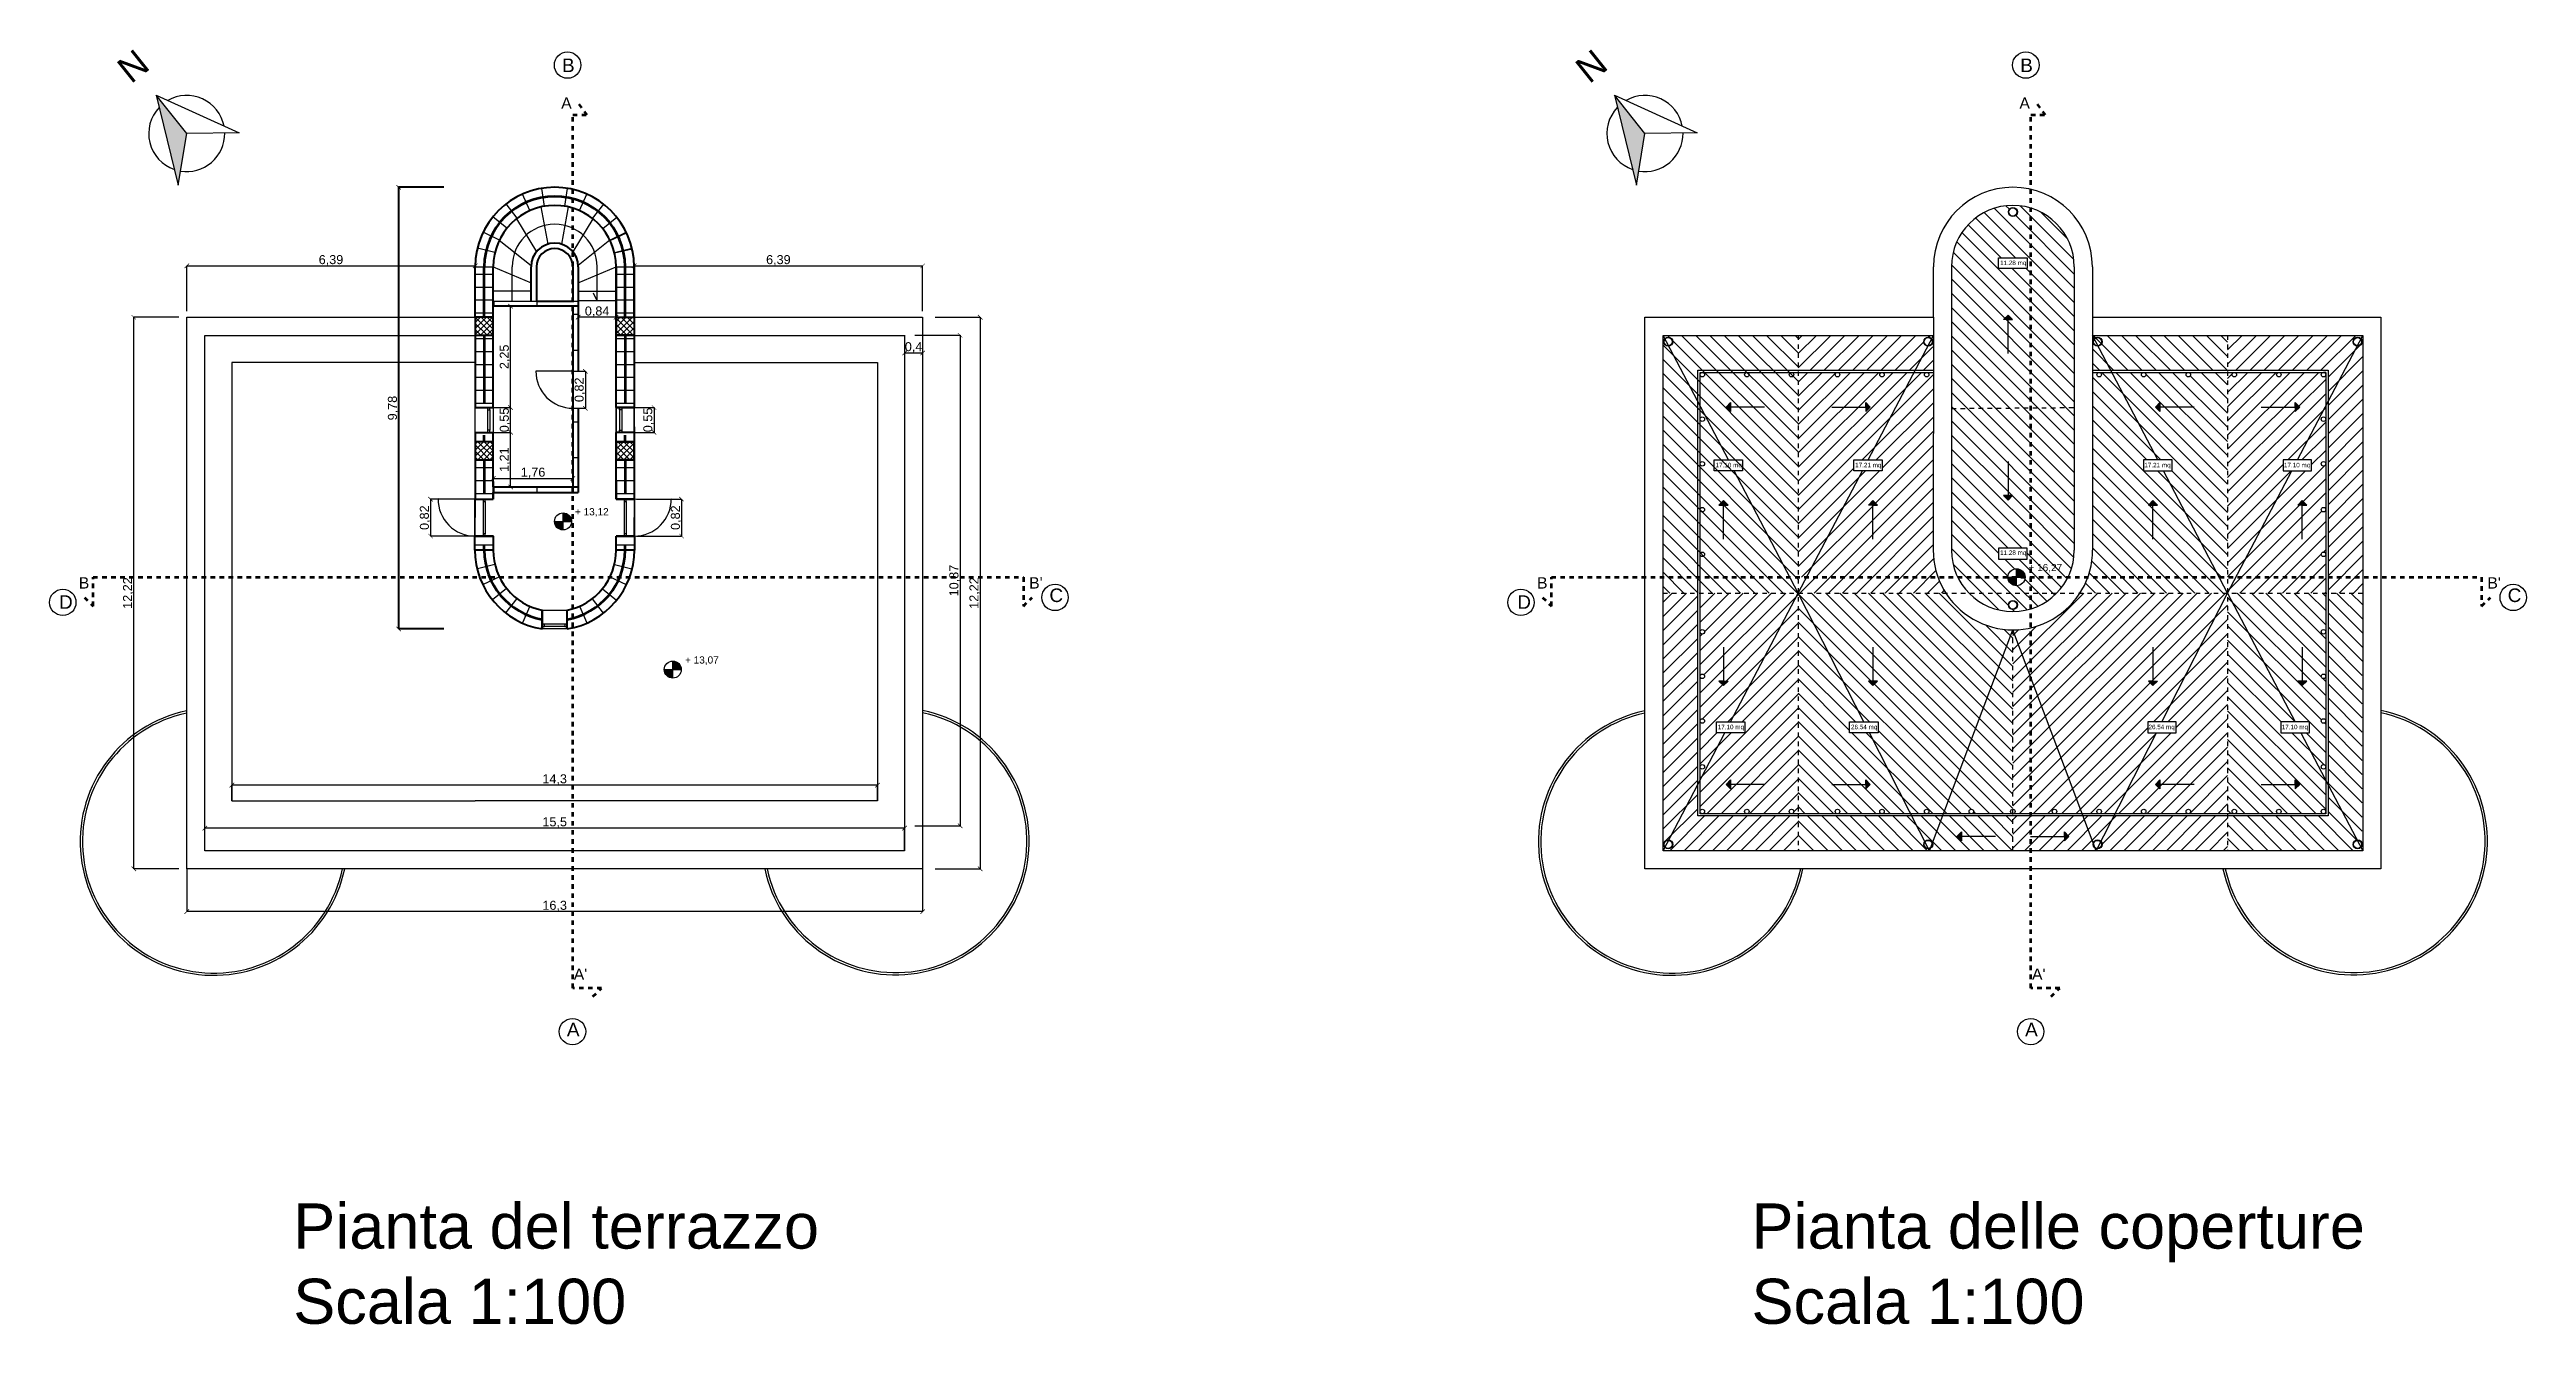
# Model space of a CAD drawing. Header units: millimetres. Extents: x 2459 to 3981, y 1231 to 4850.
# Drawn here: x 3757.5 to 3812.3, y 1270 to 1298.2 of the extents above; entities that cross this region are included whole.
import ezdxf
from ezdxf.enums import TextEntityAlignment as Align

# ---------------------------------------------------------------- set-up
doc = ezdxf.new("R2010")
doc.units = ezdxf.units.MM
doc.linetypes.add('JIS_02_0.7', pattern=[1.35, 0.75, -0.6])
doc.linetypes.add('TRATTEGGIATA', pattern=[0.75, 0.5, -0.25])
for name, color, linetype, lineweight in [('erbetta', 7, 'Continuous', 40), ('linee murature', 253, 'Continuous', 70), ('linee muri', 7, 'Continuous', 40), ('SEZIONI', 7, 'TRATTEGGIATA', 60)]:
    doc.layers.add(name, color=color, linetype=linetype, lineweight=lineweight)
doc.layers.add('quoteee', color=7, linetype='Continuous')
doc.styles.get("Standard").update_dxf_attribs({"font": 'arial.ttf'})
doc.dimstyles.new('Copia di ISO-25', dxfattribs={"dimtxt": 0.2, "dimasz": 0.1, "dimexe": 0, "dimexo": 0, "dimgap": 0, "dimtad": 3, "dimtxsty": 'Standard', "dimblk": 'ARCHTICK', "dimcen": -2.5, "dimclrd": 256, "dimclre": 256, "dimclrt": 256, "dimadec": 0, "dimazin": 0, "dimtfac": 1, "dimtmove": 2, "dimatfit": 3, "dimldrblk": 'ARCHTICK', "dimfxl": 1, "dimfxlon": 1, "dimtfillclr": 256, "dimlwd": -1, "dimlwe": -1, "dimarcsym": 0})

msp = doc.modelspace()

# ---------------------------------------------------------------- texts
for p in [(3759.330897, 1297.856525), (3759.330897, 1297.856525), (3791.630897, 1297.856525), (3791.630897, 1297.856525)]:
    msp.add_text('N', height=0.578782, rotation=38.6005281).set_placement(p, align=Align.MIDDLE_CENTER)
at = {"linetype": 'Continuous', "ltscale": 0.01, "attachment_point": 1}
for s, width, insert, char_height in [('B', 10.83201471, (3768.831648, 1298.02379), 0.3), ('B', 10.83201471, (3801.131648, 1298.02379), 0.3), ('A', 1.56405795, (3768.813203, 1297.162191), 0.25), ('A', 1.56405795, (3801.113203, 1297.162191), 0.25), ('D', 10.83201471, (3757.691013, 1286.130976), 0.3), ('B', 3.244603, (3758.128101, 1286.530565, 1), 0.25), ("B'", 1.80424217, (3779.178402, 1286.530565, 1), 0.25), ('C', 10.83201471, (3779.627999, 1286.281684), 0.3), ('D', 10.83201471, (3789.991013, 1286.130976), 0.3), ('B', 3.244603, (3790.428101, 1286.530565, 1), 0.25), ("B'", 1.80424217, (3811.478402, 1286.530565, 1), 0.25), ('C', 10.83201471, (3811.927999, 1286.281684), 0.3), ("A'", 2.94232322, (3769.091565, 1277.860568, 1), 0.25), ("A'", 2.94232322, (3801.391565, 1277.860568, 1), 0.25), ('A', 10.83201471, (3768.939428, 1276.660177), 0.3), ('A', 10.83201471, (3801.239428, 1276.660177), 0.3)]:
    msp.add_mtext_dynamic_manual_height_columns(s, width=width, gutter_width=12.5, heights=[0], dxfattribs=dict(at, insert=insert, char_height=char_height))
at = {"ltscale": 0.01, "attachment_point": 1}
for s, width, insert, char_height in [('B', 10.83201471, (3768.831648, 1298.02379), 0.3), ('B', 10.83201471, (3801.131648, 1298.02379), 0.3), ('A', 1.56405795, (3768.813203, 1297.162191), 0.25), ('A', 1.56405795, (3801.113203, 1297.162191), 0.25), ('D', 10.83201471, (3757.691013, 1286.130976), 0.3), ('B', 3.244603, (3758.128101, 1286.530565, 1), 0.25), ("B'", 1.80424217, (3779.178402, 1286.530565, 1), 0.25), ('C', 10.83201471, (3779.627999, 1286.281684), 0.3), ('D', 10.83201471, (3789.991013, 1286.130976), 0.3), ('B', 3.244603, (3790.428101, 1286.530565, 1), 0.25), ("B'", 1.80424217, (3811.478402, 1286.530565, 1), 0.25), ('C', 10.83201471, (3811.927999, 1286.281684), 0.3), ("A'", 2.94232322, (3769.091565, 1277.860568, 1), 0.25), ("A'", 2.94232322, (3801.391565, 1277.860568, 1), 0.25), ('A', 10.83201471, (3768.939428, 1276.660177), 0.3), ('A', 10.83201471, (3801.239428, 1276.660177), 0.3)]:
    msp.add_mtext_dynamic_manual_height_columns(s, width=width, gutter_width=12.5, heights=[0], dxfattribs=dict(at, insert=insert, char_height=char_height))
at = {"linetype": 'Continuous'}
for s, width, gutter_width, heights, insert, char_height, attachment_point in [('11.28 mq', 0.6, 12.5, [0], (3800.684032, 1293.546752), 0.1, 1), ('17.10 mq', 0.6, 12.5, [0], (3794.382619, 1289.06648), 0.1, 1), ('17.21 mq', 0.6, 12.5, [0], (3797.475037, 1289.06648), 0.1, 1), ('17.21 mq', 0.6, 12.5, [0], (3804.462371, 1289.06648), 0.1, 3), ('17.10 mq', 0.6, 12.5, [0], (3807.554789, 1289.06648), 0.1, 3), ('+ 13,12', 1.06798561, 0.941295, [0.493092], (3769.118148, 1288.061934), 0.1590046, 1), ('11.28 mq', 0.6, 12.5, [0], (3800.684032, 1286.994377), 0.1, 7), ('+ 13,07', 1.06798561, 0.941295, [0.493092], (3771.556098, 1284.777763), 0.1590046, 1), ('17.10 mq', 0.6, 12.5, [0], (3794.43143, 1283.263415), 0.1, 1), ('26.54 mq', 0.6, 12.5, [0], (3797.3828, 1283.263415), 0.1, 1), ('26.54 mq', 0.6, 12.5, [0], (3804.554608, 1283.263415), 0.1, 3), ('17.10 mq', 0.6, 12.5, [0], (3807.505978, 1283.263415), 0.1, 3), ('Pianta del terrazzo\\PScala 1:100', 33.02464751, 12.5, [3.3211], (3762.877653, 1272.655141), 1, 1)]:
    msp.add_mtext_dynamic_manual_height_columns(s, width=width, gutter_width=gutter_width, heights=heights, dxfattribs=dict(at, insert=insert, char_height=char_height, attachment_point=attachment_point))
for s, width, gutter_width, heights, insert, char_height, attachment_point in [('11.28 mq', 0.6, 12.5, [0], (3800.684032, 1293.546752), 0.1, 1), ('17.10 mq', 0.6, 12.5, [0], (3794.382619, 1289.06648), 0.1, 1), ('17.21 mq', 0.6, 12.5, [0], (3797.475037, 1289.06648), 0.1, 1), ('17.21 mq', 0.6, 12.5, [0], (3804.462371, 1289.06648), 0.1, 3), ('17.10 mq', 0.6, 12.5, [0], (3807.554789, 1289.06648), 0.1, 3), ('+ 13,12', 1.06798561, 0.941295, [0.493092], (3769.118148, 1288.061934), 0.1590046, 1), ('11.28 mq', 0.6, 12.5, [0], (3800.684032, 1286.994377), 0.1, 7), ('+ 16,27', 1.06798561, 0.941295, [0.493092], (3801.313036, 1286.824703), 0.1590046, 1), ('+ 13,07', 1.06798561, 0.941295, [0.493092], (3771.556098, 1284.777763), 0.1590046, 1), ('17.10 mq', 0.6, 12.5, [0], (3794.43143, 1283.263415), 0.1, 1), ('26.54 mq', 0.6, 12.5, [0], (3797.3828, 1283.263415), 0.1, 1), ('26.54 mq', 0.6, 12.5, [0], (3804.554608, 1283.263415), 0.1, 3), ('17.10 mq', 0.6, 12.5, [0], (3807.505978, 1283.263415), 0.1, 3), ('Pianta delle coperture\\PScala 1:100', 19.1909356, 12.5, [3.505404], (3795.177653, 1272.655141), 1, 1)]:
    msp.add_mtext_dynamic_manual_height_columns(s, width=width, gutter_width=gutter_width, heights=heights, dxfattribs=dict(insert=insert, char_height=char_height, attachment_point=attachment_point))

# ---------------------------------------------------------------- blocks, each defined once
blk = doc.blocks.new('_ArchTick')
at = {"color": 0, "linetype": 'ByBlock', "const_width": 0.15}
blk.add_lwpolyline([(-0.5, -0.5), (0.5, 0.5)], dxfattribs=at)
blk = doc.blocks.new('*D478')
at = {"layer": 'Defpoints', "color": 0, "lineweight": -3, "transparency": 16777216}
for p in [(3769.191, 1292.658), (3770.028, 1292.658), (3769.191, 1292.292)]:
    blk.add_point(p, dxfattribs=at)
at = {"layer": 'quoteee', "transparency": 16777216}
for p, q in [((3769.191, 1292.658), (3769.191, 1292.292)), ((3770.028, 1292.658), (3770.028, 1292.292)), ((3770.028, 1292.292), (3769.191, 1292.292))]:
    blk.add_line(p, q, dxfattribs=at)
at = {"layer": 'quoteee', "transparency": 16777216, "xscale": 0.1, "yscale": 0.1, "zscale": 0.1, "rotation": 180}
blk.add_blockref('_ArchTick', (3769.191, 1292.292), dxfattribs=at)
at = {"layer": 'quoteee', "transparency": 16777216, "xscale": 0.1, "yscale": 0.1, "zscale": 0.1}
blk.add_blockref('_ArchTick', (3770.028, 1292.292), dxfattribs=at)
at = {"layer": 'quoteee', "transparency": 16777216, "insert": (3769.609, 1292.412), "char_height": 0.2, "attachment_point": 5}
blk.add_mtext('0,84', dxfattribs=at)
blk = doc.blocks.new('*D479')
at = {"layer": 'Defpoints', "color": 0, "lineweight": -3, "transparency": 16777216}
for p in [(3769.191, 1291.094), (3769.191, 1290.274), (3769.349, 1290.274)]:
    blk.add_point(p, dxfattribs=at)
at = {"layer": 'quoteee', "transparency": 16777216}
for p, q in [((3769.191, 1291.094), (3769.349, 1291.094)), ((3769.349, 1291.094), (3769.349, 1290.274)), ((3769.191, 1290.274), (3769.349, 1290.274))]:
    blk.add_line(p, q, dxfattribs=at)
at = {"layer": 'quoteee', "transparency": 16777216, "xscale": 0.1, "yscale": 0.1, "zscale": 0.1}
for p, rotation in [((3769.349, 1291.094), 90), ((3769.349, 1290.274), 270)]:
    blk.add_blockref('_ArchTick', p, dxfattribs=dict(at, rotation=rotation))
at = {"layer": 'quoteee', "transparency": 16777216, "insert": (3769.229, 1290.684), "char_height": 0.2, "attachment_point": 5, "rotation": 90}
blk.add_mtext('0,82', dxfattribs=at)
blk = doc.blocks.new('*D480')
at = {"layer": 'Defpoints', "color": 0, "lineweight": -3, "transparency": 16777216}
for p in [(3770.431, 1290.291), (3770.431, 1289.741), (3770.87, 1289.741)]:
    blk.add_point(p, dxfattribs=at)
at = {"layer": 'quoteee', "transparency": 16777216}
for p, q in [((3770.431, 1290.291), (3770.87, 1290.291)), ((3770.87, 1290.291), (3770.87, 1289.741)), ((3770.431, 1289.741), (3770.87, 1289.741))]:
    blk.add_line(p, q, dxfattribs=at)
at = {"layer": 'quoteee', "transparency": 16777216, "xscale": 0.1, "yscale": 0.1, "zscale": 0.1}
for p, rotation in [((3770.87, 1290.291), 90), ((3770.87, 1289.741), 270)]:
    blk.add_blockref('_ArchTick', p, dxfattribs=dict(at, rotation=rotation))
at = {"layer": 'quoteee', "transparency": 16777216, "insert": (3770.75, 1290.016), "char_height": 0.2, "attachment_point": 5, "rotation": 90}
blk.add_mtext('0,55', dxfattribs=at)
blk = doc.blocks.new('*D481')
at = {"layer": 'Defpoints', "color": 0, "lineweight": -3, "transparency": 16777216}
for p in [(3776.819, 1293.43), (3770.429, 1292.291), (3776.819, 1292.291)]:
    blk.add_point(p, dxfattribs=at)
at = {"layer": 'quoteee', "transparency": 16777216}
for p, q in [((3770.429, 1292.43), (3770.429, 1293.43)), ((3770.429, 1293.43), (3776.819, 1293.43)), ((3776.819, 1292.43), (3776.819, 1293.43))]:
    blk.add_line(p, q, dxfattribs=at)
at = {"layer": 'quoteee', "transparency": 16777216, "xscale": 0.1, "yscale": 0.1, "zscale": 0.1, "rotation": 180}
blk.add_blockref('_ArchTick', (3770.429, 1293.43), dxfattribs=at)
at = {"layer": 'quoteee', "transparency": 16777216, "xscale": 0.1, "yscale": 0.1, "zscale": 0.1}
blk.add_blockref('_ArchTick', (3776.819, 1293.43), dxfattribs=at)
at = {"layer": 'quoteee', "transparency": 16777216, "insert": (3773.624, 1293.55), "char_height": 0.2, "attachment_point": 5}
blk.add_mtext('6,39', dxfattribs=at)
blk = doc.blocks.new('*D482')
at = {"layer": 'Defpoints', "color": 0, "lineweight": -3, "transparency": 16777216}
for p in [(3766.909, 1293.43), (3760.519, 1292.291), (3766.909, 1292.291)]:
    blk.add_point(p, dxfattribs=at)
at = {"layer": 'quoteee', "transparency": 16777216}
for p, q in [((3760.519, 1292.43), (3760.519, 1293.43)), ((3760.519, 1293.43), (3766.909, 1293.43)), ((3766.909, 1292.43), (3766.909, 1293.43))]:
    blk.add_line(p, q, dxfattribs=at)
at = {"layer": 'quoteee', "transparency": 16777216, "xscale": 0.1, "yscale": 0.1, "zscale": 0.1, "rotation": 180}
blk.add_blockref('_ArchTick', (3760.519, 1293.43), dxfattribs=at)
at = {"layer": 'quoteee', "transparency": 16777216, "xscale": 0.1, "yscale": 0.1, "zscale": 0.1}
blk.add_blockref('_ArchTick', (3766.909, 1293.43), dxfattribs=at)
at = {"layer": 'quoteee', "transparency": 16777216, "insert": (3763.714, 1293.55), "char_height": 0.2, "attachment_point": 5}
blk.add_mtext('6,39', dxfattribs=at)
blk = doc.blocks.new('*D483')
at = {"layer": 'Defpoints', "color": 0, "lineweight": -3, "transparency": 16777216}
for p in [(3759.346, 1292.291), (3760.519, 1292.291), (3760.519, 1280.071)]:
    blk.add_point(p, dxfattribs=at)
at = {"layer": 'quoteee', "transparency": 16777216}
for p, q in [((3760.346, 1292.291), (3759.346, 1292.291)), ((3759.346, 1280.071), (3759.346, 1292.291)), ((3760.346, 1280.071), (3759.346, 1280.071))]:
    blk.add_line(p, q, dxfattribs=at)
at = {"layer": 'quoteee', "transparency": 16777216, "xscale": 0.1, "yscale": 0.1, "zscale": 0.1}
for p, rotation in [((3759.346, 1292.291), 90), ((3759.346, 1280.071), 270)]:
    blk.add_blockref('_ArchTick', p, dxfattribs=dict(at, rotation=rotation))
at = {"layer": 'quoteee', "transparency": 16777216, "insert": (3759.226, 1286.181), "char_height": 0.2, "attachment_point": 5, "rotation": 90}
blk.add_mtext('12,22', dxfattribs=at)
blk = doc.blocks.new('*D484')
at = {"layer": 'Defpoints', "color": 0, "lineweight": -3, "transparency": 16777216}
for p in [(3776.819, 1292.291), (3776.819, 1280.071), (3778.095, 1280.071)]:
    blk.add_point(p, dxfattribs=at)
at = {"layer": 'quoteee', "transparency": 16777216}
for p, q in [((3777.095, 1292.291), (3778.095, 1292.291)), ((3778.095, 1292.291), (3778.095, 1280.071)), ((3777.095, 1280.071), (3778.095, 1280.071))]:
    blk.add_line(p, q, dxfattribs=at)
at = {"layer": 'quoteee', "transparency": 16777216, "xscale": 0.1, "yscale": 0.1, "zscale": 0.1}
for p, rotation in [((3778.095, 1292.291), 90), ((3778.095, 1280.071), 270)]:
    blk.add_blockref('_ArchTick', p, dxfattribs=dict(at, rotation=rotation))
at = {"layer": 'quoteee', "transparency": 16777216, "insert": (3777.975, 1286.181), "char_height": 0.2, "attachment_point": 5, "rotation": 90}
blk.add_mtext('12,22', dxfattribs=at)
blk = doc.blocks.new('*D485')
at = {"layer": 'Defpoints', "color": 0, "lineweight": -3, "transparency": 16777216}
for p in [(3760.519, 1280.071), (3776.819, 1280.071), (3760.519, 1279.123)]:
    blk.add_point(p, dxfattribs=at)
at = {"layer": 'quoteee', "transparency": 16777216}
for p, q in [((3760.519, 1280.071), (3760.519, 1279.123)), ((3776.819, 1280.071), (3776.819, 1279.123)), ((3776.819, 1279.123), (3760.519, 1279.123))]:
    blk.add_line(p, q, dxfattribs=at)
at = {"layer": 'quoteee', "transparency": 16777216, "xscale": 0.1, "yscale": 0.1, "zscale": 0.1, "rotation": 180}
blk.add_blockref('_ArchTick', (3760.519, 1279.123), dxfattribs=at)
at = {"layer": 'quoteee', "transparency": 16777216, "xscale": 0.1, "yscale": 0.1, "zscale": 0.1}
blk.add_blockref('_ArchTick', (3776.819, 1279.123), dxfattribs=at)
at = {"layer": 'quoteee', "transparency": 16777216, "insert": (3768.669, 1279.243), "char_height": 0.2, "attachment_point": 5}
blk.add_mtext('16,3', dxfattribs=at)
blk = doc.blocks.new('*D486')
at = {"layer": 'Defpoints', "color": 0, "lineweight": -3, "transparency": 16777216}
for p in [(3760.919, 1280.973), (3760.919, 1280.471), (3776.419, 1280.471)]:
    blk.add_point(p, dxfattribs=at)
at = {"layer": 'quoteee', "transparency": 16777216}
for p, q in [((3760.919, 1280.471), (3760.919, 1280.973)), ((3776.419, 1280.973), (3760.919, 1280.973)), ((3776.419, 1280.471), (3776.419, 1280.973))]:
    blk.add_line(p, q, dxfattribs=at)
at = {"layer": 'quoteee', "transparency": 16777216, "xscale": 0.1, "yscale": 0.1, "zscale": 0.1, "rotation": 180}
blk.add_blockref('_ArchTick', (3760.919, 1280.973), dxfattribs=at)
at = {"layer": 'quoteee', "transparency": 16777216, "xscale": 0.1, "yscale": 0.1, "zscale": 0.1}
blk.add_blockref('_ArchTick', (3776.419, 1280.973), dxfattribs=at)
at = {"layer": 'quoteee', "transparency": 16777216, "insert": (3768.669, 1281.093), "char_height": 0.2, "attachment_point": 5}
blk.add_mtext('15,5', dxfattribs=at)
blk = doc.blocks.new('*D487')
at = {"layer": 'Defpoints', "color": 0, "lineweight": -3, "transparency": 16777216}
for p in [(3776.819, 1292.291), (3776.419, 1291.891), (3776.819, 1291.5)]:
    blk.add_point(p, dxfattribs=at)
at = {"layer": 'quoteee', "transparency": 16777216}
for p, q in [((3776.819, 1292.291), (3776.819, 1291.5)), ((3776.419, 1291.891), (3776.419, 1291.5)), ((3776.419, 1291.5), (3776.819, 1291.5))]:
    blk.add_line(p, q, dxfattribs=at)
at = {"layer": 'quoteee', "transparency": 16777216, "xscale": 0.1, "yscale": 0.1, "zscale": 0.1, "rotation": 180}
blk.add_blockref('_ArchTick', (3776.419, 1291.5), dxfattribs=at)
at = {"layer": 'quoteee', "transparency": 16777216, "xscale": 0.1, "yscale": 0.1, "zscale": 0.1}
blk.add_blockref('_ArchTick', (3776.819, 1291.5), dxfattribs=at)
at = {"layer": 'quoteee', "transparency": 16777216, "insert": (3776.619, 1291.621), "char_height": 0.2, "attachment_point": 5}
blk.add_mtext('0,4', dxfattribs=at)
blk = doc.blocks.new('*D488')
at = {"layer": 'Defpoints', "color": 0, "lineweight": -3, "transparency": 16777216}
for p in [(3770.431, 1288.261), (3770.434, 1287.442), (3771.481, 1287.442)]:
    blk.add_point(p, dxfattribs=at)
at = {"layer": 'quoteee', "transparency": 16777216}
for p, q in [((3770.481, 1288.261), (3771.481, 1288.261)), ((3771.481, 1288.261), (3771.481, 1287.442)), ((3770.481, 1287.442), (3771.481, 1287.442))]:
    blk.add_line(p, q, dxfattribs=at)
at = {"layer": 'quoteee', "transparency": 16777216, "xscale": 0.1, "yscale": 0.1, "zscale": 0.1}
for p, rotation in [((3771.481, 1288.261), 90), ((3771.481, 1287.442), 270)]:
    blk.add_blockref('_ArchTick', p, dxfattribs=dict(at, rotation=rotation))
at = {"layer": 'quoteee', "transparency": 16777216, "insert": (3771.361, 1287.851), "char_height": 0.2, "attachment_point": 5, "rotation": 90}
blk.add_mtext('0,82', dxfattribs=at)
blk = doc.blocks.new('*D489')
at = {"layer": 'Defpoints', "color": 0, "lineweight": -3, "transparency": 16777216}
for p in [(3766.906, 1288.261), (3765.921, 1287.442), (3766.905, 1287.442)]:
    blk.add_point(p, dxfattribs=at)
at = {"layer": 'quoteee', "transparency": 16777216}
for p, q in [((3766.906, 1288.261), (3765.921, 1288.261)), ((3765.921, 1288.261), (3765.921, 1287.442)), ((3766.905, 1287.442), (3765.921, 1287.442))]:
    blk.add_line(p, q, dxfattribs=at)
at = {"layer": 'quoteee', "transparency": 16777216, "xscale": 0.1, "yscale": 0.1, "zscale": 0.1}
for p, rotation in [((3765.921, 1288.261), 90), ((3765.921, 1287.442), 270)]:
    blk.add_blockref('_ArchTick', p, dxfattribs=dict(at, rotation=rotation))
at = {"layer": 'quoteee', "transparency": 16777216, "insert": (3765.801, 1287.851), "char_height": 0.2, "attachment_point": 5, "rotation": 90}
blk.add_mtext('0,82', dxfattribs=at)
blk = doc.blocks.new('*D490')
at = {"layer": 'Defpoints', "color": 0, "lineweight": -3, "transparency": 16777216}
for p in [(3767.309, 1288.531), (3769.071, 1288.72), (3769.071, 1288.531)]:
    blk.add_point(p, dxfattribs=at)
at = {"layer": 'quoteee', "transparency": 16777216}
for p, q in [((3767.309, 1288.531), (3767.309, 1288.72)), ((3767.309, 1288.72), (3769.071, 1288.72)), ((3769.071, 1288.531), (3769.071, 1288.72))]:
    blk.add_line(p, q, dxfattribs=at)
at = {"layer": 'quoteee', "transparency": 16777216, "xscale": 0.1, "yscale": 0.1, "zscale": 0.1, "rotation": 180}
blk.add_blockref('_ArchTick', (3767.309, 1288.72), dxfattribs=at)
at = {"layer": 'quoteee', "transparency": 16777216, "xscale": 0.1, "yscale": 0.1, "zscale": 0.1}
blk.add_blockref('_ArchTick', (3769.071, 1288.72), dxfattribs=at)
at = {"layer": 'quoteee', "transparency": 16777216, "insert": (3768.19, 1288.84), "char_height": 0.2, "attachment_point": 5}
blk.add_mtext('1,76', dxfattribs=at)
blk = doc.blocks.new('*D491')
at = {"layer": 'Defpoints', "color": 0, "lineweight": -3, "transparency": 16777216}
for p in [(3767.309, 1289.741), (3767.692, 1289.741), (3767.309, 1288.531)]:
    blk.add_point(p, dxfattribs=at)
at = {"layer": 'quoteee', "transparency": 16777216}
for p, q in [((3767.309, 1289.741), (3767.692, 1289.741)), ((3767.692, 1288.531), (3767.692, 1289.741)), ((3767.309, 1288.531), (3767.692, 1288.531))]:
    blk.add_line(p, q, dxfattribs=at)
at = {"layer": 'quoteee', "transparency": 16777216, "xscale": 0.1, "yscale": 0.1, "zscale": 0.1}
for p, rotation in [((3767.692, 1289.741), 90), ((3767.692, 1288.531), 270)]:
    blk.add_blockref('_ArchTick', p, dxfattribs=dict(at, rotation=rotation))
at = {"layer": 'quoteee', "transparency": 16777216, "insert": (3767.571, 1289.136), "char_height": 0.2, "attachment_point": 5, "rotation": 90}
blk.add_mtext('1,21', dxfattribs=at)
blk = doc.blocks.new('*D492')
at = {"layer": 'Defpoints', "color": 0, "lineweight": -3, "transparency": 16777216}
for p in [(3767.309, 1290.291), (3767.692, 1290.291), (3767.309, 1289.741)]:
    blk.add_point(p, dxfattribs=at)
at = {"layer": 'quoteee', "transparency": 16777216}
for p, q in [((3767.309, 1290.291), (3767.692, 1290.291)), ((3767.692, 1289.741), (3767.692, 1290.291)), ((3767.309, 1289.741), (3767.692, 1289.741))]:
    blk.add_line(p, q, dxfattribs=at)
at = {"layer": 'quoteee', "transparency": 16777216, "xscale": 0.1, "yscale": 0.1, "zscale": 0.1}
for p, rotation in [((3767.692, 1290.291), 90), ((3767.692, 1289.741), 270)]:
    blk.add_blockref('_ArchTick', p, dxfattribs=dict(at, rotation=rotation))
at = {"layer": 'quoteee', "transparency": 16777216, "insert": (3767.571, 1290.016), "char_height": 0.2, "attachment_point": 5, "rotation": 90}
blk.add_mtext('0,55', dxfattribs=at)
blk = doc.blocks.new('*D493')
at = {"layer": 'Defpoints', "color": 0, "lineweight": -3, "transparency": 16777216}
for p in [(3767.308, 1292.538), (3767.692, 1292.538), (3767.309, 1290.291)]:
    blk.add_point(p, dxfattribs=at)
at = {"layer": 'quoteee', "transparency": 16777216}
for p, q in [((3767.308, 1292.538), (3767.692, 1292.538)), ((3767.692, 1290.291), (3767.692, 1292.538)), ((3767.309, 1290.291), (3767.692, 1290.291))]:
    blk.add_line(p, q, dxfattribs=at)
at = {"layer": 'quoteee', "transparency": 16777216, "xscale": 0.1, "yscale": 0.1, "zscale": 0.1}
for p, rotation in [((3767.692, 1292.538), 90), ((3767.692, 1290.291), 270)]:
    blk.add_blockref('_ArchTick', p, dxfattribs=dict(at, rotation=rotation))
at = {"layer": 'quoteee', "transparency": 16777216, "insert": (3767.571, 1291.414), "char_height": 0.2, "attachment_point": 5, "rotation": 90}
blk.add_mtext('2,25', dxfattribs=at)
blk = doc.blocks.new('*D621')
at = {"layer": 'Defpoints', "color": 0, "linetype": 'Continuous', "lineweight": -3, "ltscale": 0.01, "transparency": 16777216}
for p in [(3768.669, 1295.171), (3765.213, 1285.387), (3768.669, 1285.387)]:
    blk.add_point(p, dxfattribs=at)
at = {"layer": 'erbetta', "ltscale": 0.01, "transparency": 16777216}
for p, q in [((3766.213, 1295.171), (3765.213, 1295.171)), ((3765.213, 1295.171), (3765.213, 1285.387)), ((3766.213, 1285.387), (3765.213, 1285.387))]:
    blk.add_line(p, q, dxfattribs=at)
at = {"layer": 'erbetta', "linetype": 'Continuous', "ltscale": 0.01, "transparency": 16777216, "xscale": 0.1, "yscale": 0.1, "zscale": 0.1}
for p, rotation in [((3765.213, 1295.171), 90), ((3765.213, 1285.387), 270)]:
    blk.add_blockref('_ArchTick', p, dxfattribs=dict(at, rotation=rotation))
at = {"layer": 'erbetta', "linetype": 'Continuous', "lineweight": -3, "ltscale": 0.01, "transparency": 16777216, "insert": (3765.093, 1290.279), "char_height": 0.2, "attachment_point": 5, "rotation": 90}
blk.add_mtext('9,78', dxfattribs=at)
blk = doc.blocks.new('*D660')
at = {"layer": 'Defpoints', "color": 0, "linetype": 'Continuous', "lineweight": -3, "ltscale": 0.01, "transparency": 16777216}
for p in [(3776.419, 1291.891), (3776.469, 1281.023), (3777.65, 1281.023)]:
    blk.add_point(p, dxfattribs=at)
at = {"layer": 'quoteee', "ltscale": 0.01, "transparency": 16777216}
for p, q in [((3776.65, 1291.891), (3777.65, 1291.891)), ((3777.65, 1291.891), (3777.65, 1281.023)), ((3776.65, 1281.023), (3777.65, 1281.023))]:
    blk.add_line(p, q, dxfattribs=at)
at = {"layer": 'quoteee', "linetype": 'Continuous', "ltscale": 0.01, "transparency": 16777216, "xscale": 0.1, "yscale": 0.1, "zscale": 0.1}
for p, rotation in [((3777.65, 1291.891), 90), ((3777.65, 1281.023), 270)]:
    blk.add_blockref('_ArchTick', p, dxfattribs=dict(at, rotation=rotation))
at = {"layer": 'quoteee', "linetype": 'Continuous', "lineweight": -3, "ltscale": 0.01, "transparency": 16777216, "insert": (3777.53, 1286.457), "char_height": 0.2, "attachment_point": 5, "rotation": 90}
blk.add_mtext('10,87', dxfattribs=at)
blk = doc.blocks.new('*D661')
at = {"layer": 'Defpoints', "color": 0, "linetype": 'Continuous', "lineweight": -3, "ltscale": 0.01, "transparency": 16777216}
for p in [(3761.519, 1281.926), (3761.519, 1281.573), (3775.819, 1281.573)]:
    blk.add_point(p, dxfattribs=at)
at = {"layer": 'quoteee', "ltscale": 0.01, "transparency": 16777216}
for p, q in [((3761.519, 1281.573), (3761.519, 1281.926)), ((3775.819, 1281.926), (3761.519, 1281.926)), ((3775.819, 1281.573), (3775.819, 1281.926))]:
    blk.add_line(p, q, dxfattribs=at)
at = {"layer": 'quoteee', "linetype": 'Continuous', "ltscale": 0.01, "transparency": 16777216, "xscale": 0.1, "yscale": 0.1, "zscale": 0.1, "rotation": 180}
blk.add_blockref('_ArchTick', (3761.519, 1281.926), dxfattribs=at)
at = {"layer": 'quoteee', "linetype": 'Continuous', "ltscale": 0.01, "transparency": 16777216, "xscale": 0.1, "yscale": 0.1, "zscale": 0.1}
blk.add_blockref('_ArchTick', (3775.819, 1281.926), dxfattribs=at)
at = {"layer": 'quoteee', "linetype": 'Continuous', "lineweight": -3, "ltscale": 0.01, "transparency": 16777216, "insert": (3768.669, 1282.046), "char_height": 0.2, "attachment_point": 5}
blk.add_mtext('14,3', dxfattribs=at)

# ---------------------------------------------------------------- dimensions: what is measured, and where the dimension line sits
at = {"layer": 'erbetta', "linetype": 'Continuous', "lineweight": -3, "ltscale": 0.01}
dim = msp.add_linear_dim(base=(3765.213235, 1285.386849), p1=(3768.668704, 1295.170565), p2=(3768.668704, 1285.386849), angle=90, dimstyle='Copia di ISO-25', dxfattribs=at)
dim.commit()
dim.dimension.update_dxf_attribs({"geometry": '*D621', "text_midpoint": (3765.093044, 1290.278707)})
at = {"layer": 'quoteee'}
for base, p1, p2, picture, middle in [((3766.908704, 1293.429557), (3760.518704, 1292.290565), (3766.908704, 1292.290565), '*D482', (3763.713704, 1293.549748)), ((3776.818704, 1293.429557), (3770.428704, 1292.290565), (3776.818704, 1292.290565), '*D481', (3773.623704, 1293.549748)), ((3769.191172, 1292.292207), (3770.027764, 1292.657882), (3769.191172, 1292.657882), '*D478', (3769.609468, 1292.412398)), ((3776.818704, 1291.50044), (3776.418704, 1291.890565), (3776.818704, 1292.290565), '*D487', (3776.618704, 1291.620631)), ((3769.071172, 1288.719606), (3767.308704, 1288.530566), (3769.071172, 1288.530566), '*D490', (3768.189938, 1288.839797)), ((3760.918704, 1280.973303), (3776.418704, 1280.470565), (3760.918704, 1280.470565), '*D486', (3768.668704, 1281.093494)), ((3760.518704, 1279.12296), (3776.818704, 1280.070565), (3760.518704, 1280.070565), '*D485', (3768.668704, 1279.243151))]:
    dim = msp.add_linear_dim(base=base, p1=p1, p2=p2, dimstyle='Copia di ISO-25', dxfattribs=at)
    dim.commit()
    dim.dimension.update_dxf_attribs({"geometry": picture, "text_midpoint": middle})
for base, p1, p2, picture, middle in [((3759.346264, 1292.290565), (3760.518704, 1280.070565), (3760.518704, 1292.290565), '*D483', (3759.226073, 1286.180565)), ((3767.69153, 1292.537882), (3767.308704, 1290.290566), (3767.308027, 1292.537882), '*D493', (3767.571339, 1291.414224)), ((3778.095245, 1280.070565), (3776.818704, 1292.290565), (3776.818704, 1280.070565), '*D484', (3777.975054, 1286.180565)), ((3769.348979, 1290.274034), (3769.191172, 1291.093919), (3769.191172, 1290.274034), '*D479', (3769.228788, 1290.683976)), ((3767.69153, 1290.290566), (3767.308704, 1289.740566), (3767.308704, 1290.290566), '*D492', (3767.571339, 1290.015566)), ((3770.870229, 1289.740566), (3770.430746, 1290.290566), (3770.431307, 1289.740566), '*D480', (3770.750038, 1290.015566)), ((3767.69153, 1289.740566), (3767.308704, 1288.530566), (3767.308704, 1289.740566), '*D491', (3767.571339, 1289.135566)), ((3765.921236, 1287.442281), (3766.9061, 1288.260566), (3766.904589, 1287.442281), '*D489', (3765.801045, 1287.851423)), ((3771.481236, 1287.442281), (3770.431307, 1288.260566), (3770.433655, 1287.442281), '*D488', (3771.361045, 1287.851423))]:
    dim = msp.add_linear_dim(base=base, p1=p1, p2=p2, angle=90, dimstyle='Copia di ISO-25', dxfattribs=at)
    dim.commit()
    dim.dimension.update_dxf_attribs({"geometry": picture, "text_midpoint": middle})
at = {"layer": 'quoteee', "linetype": 'Continuous', "lineweight": -3, "ltscale": 0.01}
dim = msp.add_linear_dim(base=(3777.649889, 1281.023303), p1=(3776.418704, 1291.890565), p2=(3776.468704, 1281.023303), angle=90, dimstyle='Copia di ISO-25', dxfattribs=at)
dim.commit()
dim.dimension.update_dxf_attribs({"geometry": '*D660', "text_midpoint": (3777.529698, 1286.456934)})
dim = msp.add_linear_dim(base=(3761.518704, 1281.925598), p1=(3775.818704, 1281.573303), p2=(3761.518704, 1281.573303), dimstyle='Copia di ISO-25', dxfattribs=at)
dim.commit()
dim.dimension.update_dxf_attribs({"geometry": '*D661', "text_midpoint": (3768.668704, 1282.045789)})

# ---------------------------------------------------------------- hatches: boundary and pattern name
at = {"linetype": 'Continuous', "ltscale": 0.01}
h = msp.add_hatch(color=256, dxfattribs=at)
h.dxf.hatch_style = 1
h.paths.add_polyline_path([(3760.329507, 1295.219556), (3760.518704, 1296.362467), (3759.840725, 1297.21174)])
h = msp.add_hatch(color=256, dxfattribs=at)
h.dxf.hatch_style = 1
h.paths.add_polyline_path([(3792.629507, 1295.219556), (3792.818704, 1296.362467), (3792.140725, 1297.21174)])
at = {"linetype": 'Continuous', "lineweight": -3, "ltscale": 0.01, "transparency": 33554559}
h = msp.add_hatch(dxfattribs=at)
h.set_pattern_fill('ANSI31', color=256, scale=0.07, angle=90)
h.paths.add_polyline_path([(3801.368664, 1294.710423, 0.504604599), (3799.608704, 1293.410565), (3799.608704, 1290.270565), (3801.368664, 1290.283506)])
h.paths.add_polyline_path([(3800.861784, 1292.240678), (3800.761784, 1292.240678), (3800.861784, 1292.340678), (3800.961784, 1292.240678)], flags=16)
h.paths.add_polyline_path([(3800.65322, 1293.369076), (3800.65322, 1293.608901), (3801.284188, 1293.608901), (3801.284188, 1293.369076)], flags=16)
h.paths.add_polyline_path([(3800.868704, 1294.624929, -1), (3801.068704, 1294.624929, -1)], flags=16)
h.paths.add_polyline_path([(3800.878704, 1294.624929, -1), (3801.058704, 1294.624929, -1)], flags=0)
h.paths.add_polyline_path([(3802.328704, 1293.410565, 0.329252882), (3801.368664, 1294.710423), (3801.368664, 1290.283506), (3802.328704, 1290.290566)])
h.paths.add_polyline_path([(3801.368664, 1290.283506), (3799.608704, 1290.270565), (3799.608704, 1287.130565, 0.114726714), (3799.748212, 1286.530565), (3800.859947, 1286.530565, -1), (3801.237553, 1286.530565), (3801.368664, 1286.530565)])
h.paths.add_polyline_path([(3800.65322, 1287.172053), (3801.284188, 1287.172053), (3801.284188, 1286.932228), (3800.65322, 1286.932228)], flags=16)
h.paths.add_polyline_path([(3800.861784, 1288.240453), (3800.761784, 1288.340453), (3800.861784, 1288.340453), (3800.961784, 1288.340453)], flags=16)
h.paths.add_polyline_path([(3802.328704, 1290.290566), (3801.368664, 1290.283506), (3801.368664, 1286.530565), (3802.189195, 1286.530565, 0.114726714), (3802.328704, 1287.130565)])
h.paths.add_polyline_path([(3801.941894, 1286.180565), (3801.368664, 1286.180565), (3801.368664, 1285.830706, 0.125389598)])
h.paths.add_polyline_path([(3802.189195, 1286.530565), (3801.368664, 1286.530565), (3801.368664, 1286.180565), (3801.941894, 1286.180565, 0.079273218)])
h.paths.add_polyline_path([(3800.859947, 1286.530565), (3799.748212, 1286.530565, 0.079273218), (3799.995513, 1286.180565), (3801.368664, 1286.180565), (3801.368664, 1286.530565), (3801.237553, 1286.530565, -1)])
h.paths.add_polyline_path([(3801.368664, 1286.180565), (3799.995513, 1286.180565, 0.281057891), (3801.368664, 1285.830706)])
h.paths.add_polyline_path([(3801.068704, 1285.9162, -1), (3800.868704, 1285.9162, -1)], flags=16)
h.paths.add_polyline_path([(3801.058704, 1285.9162, -1), (3800.878704, 1285.9162, -1)], flags=0)
h.paths.add_polyline_path([(3808.718704, 1286.180565), (3807.948704, 1286.180565), (3807.948704, 1281.938678), (3808.59275, 1280.710713, -0.446146587), (3808.703508, 1280.611293)], flags=17)
h.paths.add_polyline_path([(3800.968704, 1285.365297, -0.256018825), (3799.480863, 1286.180565), (3796.2135, 1286.180565), (3797.667471, 1283.325565), (3797.982955, 1283.325565), (3797.982955, 1283.08574), (3797.789608, 1283.08574), (3798.70384, 1281.290565), (3799.058551, 1281.290565, -0.414213562), (3799.008551, 1281.340565, -1), (3799.108551, 1281.340565, -0.414213562), (3799.058551, 1281.290565), (3799.430909, 1281.290565)])
h.paths.add_polyline_path([(3797.968622, 1284.230452), (3797.868622, 1284.130452), (3797.768622, 1284.230452), (3797.868622, 1284.230452)], flags=16)
h.paths.add_polyline_path([(3800.968704, 1285.365297), (3799.430909, 1281.290565), (3800.046495, 1281.290565, -0.414213562), (3799.996495, 1281.340565, -1), (3800.096495, 1281.340565, -0.414213562), (3800.046495, 1281.290565), (3800.968704, 1281.290565, -0.414213562), (3800.918704, 1281.340565, -0.414213562), (3800.968704, 1281.390565)], flags=17)
h.paths.add_polyline_path([(3800.968704, 1281.240565), (3796.2135, 1281.240565), (3796.2135, 1280.470565), (3800.968704, 1280.470565)])
h.paths.add_polyline_path([(3799.827604, 1280.787678), (3799.827604, 1280.687678), (3799.727604, 1280.787678), (3799.827604, 1280.887678)], flags=16)
h.paths.add_polyline_path([(3799.193099, 1280.611293, -1), (3798.993099, 1280.611293, -1)], flags=16)
h.paths.add_polyline_path([(3799.183099, 1280.611293, -1), (3799.003099, 1280.611293, -1)], flags=0)
h.paths.add_polyline_path([(3797.789608, 1283.08574), (3797.351988, 1283.08574), (3797.351988, 1283.325565), (3797.667471, 1283.325565), (3796.2135, 1286.180565), (3796.2135, 1281.290565), (3797.082662, 1281.290565, -0.414213562), (3797.032662, 1281.340565, -1), (3797.132662, 1281.340565, -0.414213562), (3797.082662, 1281.290565), (3798.070607, 1281.290565, -0.414213562), (3798.020607, 1281.340565, -1), (3798.120607, 1281.340565, -0.414213562), (3798.070607, 1281.290565), (3798.70384, 1281.290565)], flags=17)
h.paths.add_polyline_path([(3797.710815, 1281.938934), (3797.710815, 1282.038934), (3797.810815, 1281.938934), (3797.710815, 1281.838934)], flags=16)
h.paths.add_polyline_path([(3804.303483, 1288.888805), (3803.862215, 1288.888805), (3803.862215, 1289.12863), (3804.177699, 1289.12863), (3803.159188, 1291.070565), (3802.878857, 1291.070565, -0.414213562), (3802.928857, 1291.020565, -1), (3802.828857, 1291.020565, -0.414213562), (3802.878857, 1291.070565), (3802.729949, 1291.070565), (3802.733968, 1287.134169, -0.019066882), (3802.729112, 1286.999673), (3802.729112, 1286.530565), (3805.540339, 1286.530565)])
h.paths.add_polyline_path([(3804.068786, 1288.130677), (3803.968786, 1288.130677), (3804.068786, 1288.230677), (3804.168786, 1288.130677)], flags=16)
h.paths.add_polyline_path([(3802.729112, 1286.530565), (3802.628875, 1286.530565, -0.05541989), (3802.456545, 1286.180565), (3802.729112, 1286.180565)])
h.paths.add_polyline_path([(3802.729112, 1286.999673, -0.06825201), (3802.628875, 1286.530565), (3802.729112, 1286.530565)])
h.paths.add_polyline_path([(3805.540339, 1286.530565), (3802.729112, 1286.530565), (3802.729112, 1286.180565), (3805.723908, 1286.180565)])
h.paths.add_polyline_path([(3807.898704, 1286.180565), (3805.723908, 1286.180565), (3807.221306, 1283.325565), (3807.53679, 1283.325565), (3807.53679, 1283.08574), (3807.34709, 1283.08574), (3807.898704, 1282.03401), (3807.898704, 1282.328509, -1), (3807.798704, 1282.328509, -1), (3807.898704, 1282.328509), (3807.898704, 1283.346579, -1), (3807.798704, 1283.346579, -1), (3807.898704, 1283.346579), (3807.898704, 1284.334523, -1), (3807.798704, 1284.334523, -1), (3807.898704, 1284.334523), (3807.898704, 1285.322468, -1), (3807.798704, 1285.322468, -1), (3807.898704, 1285.322468)])
h.paths.add_polyline_path([(3807.37903, 1284.230452), (3807.47903, 1284.230452), (3807.37903, 1284.130452), (3807.27903, 1284.230452)], flags=16)
h.paths.add_polyline_path([(3808.718704, 1286.180565), (3807.948704, 1286.180565), (3807.948704, 1281.938678), (3808.59275, 1280.710713, -0.446146587), (3808.703508, 1280.611293)], flags=17)
h.paths.add_polyline_path([(3805.723908, 1286.180565), (3805.723908, 1281.290565), (3805.872815, 1281.290565, -0.414213562), (3805.822815, 1281.340565, -1), (3805.922815, 1281.340565, -0.414213562), (3805.872815, 1281.290565), (3806.86076, 1281.290565, -0.414213562), (3806.81076, 1281.340565, -1), (3806.91076, 1281.340565, -0.414213562), (3806.86076, 1281.290565), (3807.848704, 1281.290565, -0.414213562), (3807.798704, 1281.340565, -1), (3807.898704, 1281.340565), (3807.898704, 1282.03401), (3807.34709, 1283.08574), (3806.905822, 1283.08574), (3806.905822, 1283.325565), (3807.221306, 1283.325565)], flags=17)
h.paths.add_polyline_path([(3807.221223, 1282.038934), (3807.321223, 1281.938934), (3807.221223, 1281.838934), (3807.221223, 1281.938934)], flags=16)
h.paths.add_polyline_path([(3807.948704, 1286.180565), (3807.948704, 1281.240565), (3805.723908, 1281.240565), (3805.723908, 1280.470565), (3808.718704, 1280.470565), (3808.703508, 1280.611293, -1), (3808.503508, 1280.611293, -1), (3808.703508, 1280.611293), (3808.711011, 1286.180565)])
h.paths.add_polyline_path([(3805.723908, 1291.070565), (3804.854745, 1291.070565, -0.414213562), (3804.904745, 1291.020565, -1), (3804.804745, 1291.020565, -0.414213562), (3804.854745, 1291.070565), (3803.866801, 1291.070565, -0.414213562), (3803.916801, 1291.020565, -1), (3803.816801, 1291.020565, -0.414213562), (3803.866801, 1291.070565), (3803.159188, 1291.070565), (3804.177699, 1289.12863), (3804.493183, 1289.12863), (3804.493183, 1288.888805), (3804.303483, 1288.888805), (3805.540339, 1286.530565), (3805.723908, 1286.530565)])
h.paths.add_polyline_path([(3804.226593, 1290.300434), (3804.226593, 1290.200434), (3804.126593, 1290.300434), (3804.226593, 1290.400434)], flags=16)
h.paths.add_polyline_path([(3805.723908, 1291.890565), (3802.729112, 1291.890565), (3803.132964, 1291.120565), (3805.723908, 1291.120565)])
h.paths.add_polyline_path([(3802.729112, 1291.890565), (3802.729898, 1291.120565), (3803.132964, 1291.120565)], flags=17)
h.paths.add_polyline_path([(3793.218704, 1291.890565), (3796.2135, 1291.890565), (3796.2135, 1286.180565), (3793.218704, 1286.180565)])
h.paths.add_polyline_path([(3801.260921, 1286.578224), (3802.087723, 1286.578224), (3802.087723, 1286.905886), (3801.260921, 1286.905886)], flags=9)
h.paths.add_polyline_path([(3800.643821, 1286.967536), (3801.27629, 1286.967536), (3801.27629, 1287.173607), (3800.643821, 1287.173607)], flags=24)
h.paths.add_polyline_path([(3800.643821, 1286.967536), (3801.27629, 1286.967536), (3801.27629, 1287.173607), (3800.643821, 1287.173607)], flags=24)
h.paths.add_polyline_path([(3800.643821, 1293.391738), (3801.27629, 1293.391738), (3801.27629, 1293.597809), (3800.643821, 1293.597809)], flags=24)
h.paths.add_polyline_path([(3800.643821, 1293.391738), (3801.27629, 1293.391738), (3801.27629, 1293.597809), (3800.643821, 1293.597809)], flags=24)
at = {"linetype": 'Continuous'}
h = msp.add_hatch(color=256, dxfattribs=at)
h.dxf.hatch_style = 1
h.paths.add_polyline_path([(3800.861784, 1292.340678), (3800.761784, 1292.240678), (3800.861784, 1292.240678), (3800.961784, 1292.240678)])
h = msp.add_hatch(color=256)
h.dxf.hatch_style = 1
h.paths.add_polyline_path([(3800.861784, 1292.340678), (3800.761784, 1292.240678), (3800.861784, 1292.240678), (3800.961784, 1292.240678)])
at = {"linetype": 'Continuous', "lineweight": -3, "ltscale": 0.01, "transparency": 33554559}
h = msp.add_hatch(dxfattribs=at)
h.set_pattern_fill('ANSI31', color=256, scale=0.07)
h.paths.add_polyline_path([(3799.193099, 1291.749734, -0.999489689), (3798.993099, 1291.749836, -1), (3799.193099, 1291.749836), (3799.19716, 1291.890565), (3796.2135, 1291.890565), (3796.2135, 1291.120565), (3799.207509, 1291.120565)])
h.paths.add_polyline_path([(3798.77822, 1291.070565), (3798.070607, 1291.070565, -0.414213562), (3798.120607, 1291.020565, -1), (3798.020607, 1291.020565, -0.414213562), (3798.070607, 1291.070565), (3797.082662, 1291.070565, -0.414213562), (3797.132662, 1291.020565, -1), (3797.032662, 1291.020565, -0.414213562), (3797.082662, 1291.070565), (3796.2135, 1291.070565), (3796.2135, 1286.530565), (3796.397068, 1286.530565), (3797.633924, 1288.888805), (3797.444225, 1288.888805), (3797.444225, 1289.12863), (3797.759708, 1289.12863)])
h.paths.add_polyline_path([(3797.710815, 1290.400434), (3797.810815, 1290.300434), (3797.710815, 1290.200434), (3797.710815, 1290.300434)], flags=16)
h.paths.add_polyline_path([(3799.207458, 1291.070565), (3799.058551, 1291.070565, -0.414213562), (3799.108551, 1291.020565, -1), (3799.008551, 1291.020565, -0.414213562), (3799.058551, 1291.070565), (3798.77822, 1291.070565), (3797.759708, 1289.12863), (3798.075192, 1289.12863), (3798.075192, 1288.888805), (3797.633924, 1288.888805), (3796.397068, 1286.530565), (3799.308532, 1286.530565, -0.086918353), (3799.203436, 1287.130565)])
h.paths.add_polyline_path([(3797.868622, 1288.230677), (3797.968622, 1288.130677), (3797.868622, 1288.130677), (3797.768622, 1288.130677)], flags=16)
h.paths.add_polyline_path([(3799.308532, 1286.530565), (3796.397068, 1286.530565), (3796.2135, 1286.180565), (3799.480863, 1286.180565, -0.055419891)])
h = msp.add_hatch(dxfattribs=at)
h.set_pattern_fill('ANSI31', color=256, scale=0.07)
h.paths.add_polyline_path([(3805.723908, 1286.180565), (3802.729112, 1286.180565), (3802.456545, 1286.180565, -0.195947786), (3801.368664, 1285.411204), (3801.368664, 1284.305512), (3802.506498, 1281.290565), (3802.878857, 1281.290565, -0.414213562), (3802.828857, 1281.340565, -1), (3802.928857, 1281.340565, -0.414213562), (3802.878857, 1281.290565), (3803.233567, 1281.290565), (3804.1478, 1283.08574), (3803.954452, 1283.08574), (3803.954452, 1283.325565), (3804.269936, 1283.325565)])
h.paths.add_polyline_path([(3803.968786, 1284.230452), (3804.068786, 1284.230452), (3804.168786, 1284.230452), (3804.068786, 1284.130452)], flags=16)
h.paths.add_polyline_path([(3805.723908, 1286.180565), (3804.269936, 1283.325565), (3804.58542, 1283.325565), (3804.58542, 1283.08574), (3804.1478, 1283.08574), (3803.233567, 1281.290565), (3803.866801, 1281.290565, -0.414213562), (3803.816801, 1281.340565, -1), (3803.916801, 1281.340565, -0.414213562), (3803.866801, 1281.290565), (3804.854745, 1281.290565, -0.414213562), (3804.804745, 1281.340565, -1), (3804.904745, 1281.340565, -0.414213562), (3804.854745, 1281.290565), (3805.723908, 1281.290565)])
h.paths.add_polyline_path([(3804.226593, 1281.938934), (3804.226593, 1281.838934), (3804.126593, 1281.938934), (3804.226593, 1282.038934)], flags=16)
h.paths.add_polyline_path([(3805.723908, 1281.240565), (3801.368664, 1281.240565), (3801.368664, 1280.787678), (3802.109804, 1280.787678), (3802.109804, 1280.887678), (3802.209804, 1280.787678), (3802.109804, 1280.687678), (3802.109804, 1280.787678), (3801.368664, 1280.787678), (3801.368664, 1280.470565), (3805.723908, 1280.470565)])
h.paths.add_polyline_path([(3802.944308, 1280.611293, -1), (3802.744308, 1280.611293, -1)], flags=16)
h.paths.add_polyline_path([(3802.934308, 1280.611293, -1), (3802.754308, 1280.611293, -1)], flags=0)
h.paths.add_polyline_path([(3801.368664, 1284.305512), (3801.368664, 1281.290565), (3801.890912, 1281.290565, -0.414213562), (3801.840912, 1281.340565, -1), (3801.940912, 1281.340565, -0.414213562), (3801.890912, 1281.290565), (3802.506498, 1281.290565)], flags=17)
h.paths.add_polyline_path([(3801.368664, 1285.411204, -0.057201452), (3800.968704, 1285.365297), (3801.368664, 1284.305512)])
h.paths.add_polyline_path([(3800.968704, 1285.365297), (3800.968704, 1281.390565, -0.414213562), (3801.018704, 1281.340565, -0.414213562), (3800.968704, 1281.290565), (3801.368664, 1281.290565), (3801.368664, 1284.305512)])
h.paths.add_polyline_path([(3801.368664, 1281.240565), (3800.968704, 1281.240565), (3800.968704, 1280.470565), (3801.368664, 1280.470565)])
h.paths.add_polyline_path([(3807.144333, 1288.888805), (3806.954633, 1288.888805), (3806.954633, 1289.12863), (3807.270117, 1289.12863), (3807.898704, 1290.327119), (3807.898704, 1291.070565), (3805.723908, 1291.070565), (3805.723908, 1286.530565), (3805.907477, 1286.530565)])
h.paths.add_polyline_path([(3807.221223, 1290.300434), (3807.221223, 1290.400434), (3807.321223, 1290.300434), (3807.221223, 1290.200434)], flags=16)
h.paths.add_polyline_path([(3807.898704, 1288.026606, -1), (3807.798704, 1288.026606, -1), (3807.898704, 1288.026606), (3807.898704, 1289.044676, -1), (3807.798704, 1289.044676, -1), (3807.898704, 1289.044676), (3807.898704, 1290.032621, -1), (3807.798704, 1290.032621, -1), (3807.898704, 1290.032621), (3807.898704, 1290.327119), (3807.270117, 1289.12863), (3807.585601, 1289.12863), (3807.585601, 1288.888805), (3807.144333, 1288.888805), (3805.907477, 1286.530565), (3807.898704, 1286.530565), (3807.898704, 1287.038662, -1), (3807.798704, 1287.038662, -1), (3807.898704, 1287.038662)])
h.paths.add_polyline_path([(3807.37903, 1288.130677), (3807.27903, 1288.130677), (3807.37903, 1288.230677), (3807.47903, 1288.130677)], flags=16)
h.paths.add_polyline_path([(3808.718704, 1291.890565), (3807.948704, 1290.422451), (3807.948704, 1286.530565), (3808.718704, 1286.530565)])
h.paths.add_polyline_path([(3807.898704, 1286.530565), (3805.907477, 1286.530565), (3805.723908, 1286.180565), (3807.898704, 1286.180565)])
h.paths.add_polyline_path([(3808.718704, 1286.530565), (3807.948704, 1286.530565), (3807.948704, 1286.180565), (3808.718704, 1286.180565)])
h.paths.add_polyline_path([(3805.907477, 1286.530565), (3805.723908, 1286.530565), (3805.723908, 1286.180565)])
h.paths.add_polyline_path([(3808.718704, 1291.890565), (3805.723908, 1291.890565), (3805.723908, 1291.120565), (3807.948704, 1291.120565), (3807.948704, 1290.422451)])
at = {"linetype": 'Continuous'}
h = msp.add_hatch(color=256, dxfattribs=at)
h.dxf.hatch_style = 1
h.paths.add_polyline_path([(3794.616184, 1290.300434), (3794.716184, 1290.200434), (3794.716184, 1290.300434), (3794.716184, 1290.400434)])
h = msp.add_hatch(color=256)
h.dxf.hatch_style = 1
h.paths.add_polyline_path([(3794.616184, 1290.300434), (3794.716184, 1290.200434), (3794.716184, 1290.300434), (3794.716184, 1290.400434)])
h = msp.add_hatch(color=256, dxfattribs=at)
h.dxf.hatch_style = 1
h.paths.add_polyline_path([(3797.710815, 1290.400434), (3797.710815, 1290.300434), (3797.710815, 1290.200434), (3797.810815, 1290.300434)])
h = msp.add_hatch(color=256)
h.dxf.hatch_style = 1
h.paths.add_polyline_path([(3797.710815, 1290.400434), (3797.710815, 1290.300434), (3797.710815, 1290.200434), (3797.810815, 1290.300434)])
h = msp.add_hatch(color=256, dxfattribs=at)
h.dxf.hatch_style = 1
h.paths.add_polyline_path([(3804.126593, 1290.300434), (3804.226593, 1290.200434), (3804.226593, 1290.300434), (3804.226593, 1290.400434)])
h = msp.add_hatch(color=256)
h.dxf.hatch_style = 1
h.paths.add_polyline_path([(3804.126593, 1290.300434), (3804.226593, 1290.200434), (3804.226593, 1290.300434), (3804.226593, 1290.400434)])
h = msp.add_hatch(color=256, dxfattribs=at)
h.dxf.hatch_style = 1
h.paths.add_polyline_path([(3807.221223, 1290.400434), (3807.221223, 1290.300434), (3807.221223, 1290.200434), (3807.321223, 1290.300434)])
h = msp.add_hatch(color=256)
h.dxf.hatch_style = 1
h.paths.add_polyline_path([(3807.221223, 1290.400434), (3807.221223, 1290.300434), (3807.221223, 1290.200434), (3807.321223, 1290.300434)])
h = msp.add_hatch(color=256, dxfattribs=at)
h.dxf.hatch_style = 1
h.paths.add_polyline_path([(3794.458378, 1288.130677), (3794.558378, 1288.130677), (3794.658378, 1288.130677), (3794.558378, 1288.230677)])
h = msp.add_hatch(color=256)
h.dxf.hatch_style = 1
h.paths.add_polyline_path([(3794.458378, 1288.130677), (3794.558378, 1288.130677), (3794.658378, 1288.130677), (3794.558378, 1288.230677)])
h = msp.add_hatch(color=256, dxfattribs=at)
h.dxf.hatch_style = 1
h.paths.add_polyline_path([(3797.868622, 1288.230677), (3797.768622, 1288.130677), (3797.868622, 1288.130677), (3797.968622, 1288.130677)])
h = msp.add_hatch(color=256)
h.dxf.hatch_style = 1
h.paths.add_polyline_path([(3797.868622, 1288.230677), (3797.768622, 1288.130677), (3797.868622, 1288.130677), (3797.968622, 1288.130677)])
h = msp.add_hatch(color=256, dxfattribs=at)
h.dxf.hatch_style = 1
h.paths.add_polyline_path([(3800.961784, 1288.340453), (3800.861784, 1288.340453), (3800.761784, 1288.340453), (3800.861784, 1288.240453)])
h = msp.add_hatch(color=256)
h.dxf.hatch_style = 1
h.paths.add_polyline_path([(3800.961784, 1288.340453), (3800.861784, 1288.340453), (3800.761784, 1288.340453), (3800.861784, 1288.240453)])
h = msp.add_hatch(color=256, dxfattribs=at)
h.dxf.hatch_style = 1
h.paths.add_polyline_path([(3803.968786, 1288.130677), (3804.068786, 1288.130677), (3804.168786, 1288.130677), (3804.068786, 1288.230677)])
h = msp.add_hatch(color=256)
h.dxf.hatch_style = 1
h.paths.add_polyline_path([(3803.968786, 1288.130677), (3804.068786, 1288.130677), (3804.168786, 1288.130677), (3804.068786, 1288.230677)])
h = msp.add_hatch(color=256, dxfattribs=at)
h.dxf.hatch_style = 1
h.paths.add_polyline_path([(3807.37903, 1288.230677), (3807.27903, 1288.130677), (3807.37903, 1288.130677), (3807.47903, 1288.130677)])
h = msp.add_hatch(color=256)
h.dxf.hatch_style = 1
h.paths.add_polyline_path([(3807.37903, 1288.230677), (3807.27903, 1288.130677), (3807.37903, 1288.130677), (3807.47903, 1288.130677)])
h = msp.add_hatch(color=256, dxfattribs=at)
h.dxf.hatch_style = 1
h.paths.add_polyline_path([(3768.853861, 1287.956599), (3768.853861, 1287.767796), (3769.042664, 1287.767796, 0.414213562)])
h.paths.add_polyline_path([(3768.853861, 1287.767796), (3768.665058, 1287.767796, 0.414213562), (3768.853861, 1287.578993)])
h = msp.add_hatch(color=256)
h.dxf.hatch_style = 1
h.paths.add_polyline_path([(3768.853861, 1287.956599), (3768.853861, 1287.767796), (3769.042664, 1287.767796, 0.414213562)])
h.paths.add_polyline_path([(3768.853861, 1287.767796), (3768.665058, 1287.767796, 0.414213562), (3768.853861, 1287.578993)])
h = msp.add_hatch(color=256, dxfattribs=at)
h.dxf.hatch_style = 1
h.paths.add_polyline_path([(3801.04875, 1286.719367), (3801.04875, 1286.530565), (3801.237553, 1286.530565, 0.414213562)])
h.paths.add_polyline_path([(3801.04875, 1286.530565), (3800.859947, 1286.530565, 0.414213562), (3801.04875, 1286.341762)])
h = msp.add_hatch(color=256)
h.dxf.hatch_style = 1
h.paths.add_polyline_path([(3801.04875, 1286.719367), (3801.04875, 1286.530565), (3801.237553, 1286.530565, 0.414213562)])
h.paths.add_polyline_path([(3801.04875, 1286.530565), (3800.859947, 1286.530565, 0.414213562), (3801.04875, 1286.341762)])
at = {"linetype": 'Continuous', "lineweight": -3, "ltscale": 0.01, "transparency": 33554559}
h = msp.add_hatch(dxfattribs=at)
h.set_pattern_fill('ANSI31', color=256, scale=0.07)
h.paths.add_polyline_path([(3796.2135, 1286.180565), (3794.038704, 1286.180565), (3794.038704, 1285.322468, -1), (3794.138704, 1285.322468, -1), (3794.038704, 1285.322468), (3794.038704, 1284.334523, -1), (3794.138704, 1284.334523, -1), (3794.038704, 1284.334523), (3794.038704, 1283.346579, -1), (3794.138704, 1283.346579, -1), (3794.038704, 1283.346579), (3794.038704, 1282.328509, -1), (3794.138704, 1282.328509, -1), (3794.038704, 1282.328509), (3794.038704, 1282.03401), (3794.590318, 1283.08574), (3794.400618, 1283.08574), (3794.400618, 1283.325565), (3794.716102, 1283.325565)], flags=16)
h.paths.add_polyline_path([(3794.558378, 1284.230452), (3794.658378, 1284.230452), (3794.558378, 1284.130452), (3794.458378, 1284.230452)], flags=0)
h.paths.add_polyline_path([(3796.2135, 1286.180565), (3794.716102, 1283.325565), (3795.031586, 1283.325565), (3795.031586, 1283.08574), (3794.590318, 1283.08574), (3794.038704, 1282.03401), (3794.038704, 1281.340565, -1), (3794.138704, 1281.340565, -0.414213562), (3794.088704, 1281.290565), (3795.076648, 1281.290565, -0.414213562), (3795.026648, 1281.340565, -1), (3795.126648, 1281.340565, -0.414213562), (3795.076648, 1281.290565), (3796.064592, 1281.290565, -0.414213562), (3796.014592, 1281.340565, -1), (3796.114592, 1281.340565, -0.414213562), (3796.064592, 1281.290565), (3796.2135, 1281.290565)], flags=17)
h.paths.add_polyline_path([(3794.716184, 1281.938934), (3794.716184, 1281.838934), (3794.616184, 1281.938934), (3794.716184, 1282.038934)], flags=16)
h.paths.add_polyline_path([(3796.2135, 1281.240565), (3793.988704, 1281.240565), (3793.988704, 1286.180565), (3793.218704, 1286.180565), (3793.2339, 1280.611293, -1), (3793.4339, 1280.611293, -1), (3793.2339, 1280.611293), (3793.218704, 1280.470565), (3796.2135, 1280.470565)])
at = {"linetype": 'Continuous'}
h = msp.add_hatch(color=256, dxfattribs=at)
h.dxf.hatch_style = 1
h.paths.add_polyline_path([(3771.284939, 1284.672303), (3771.284939, 1284.4835), (3771.473742, 1284.4835, 0.414213562)])
h.paths.add_polyline_path([(3771.284939, 1284.4835), (3771.096136, 1284.4835, 0.414213562), (3771.284939, 1284.294698)])
h = msp.add_hatch(color=256)
h.dxf.hatch_style = 1
h.paths.add_polyline_path([(3771.284939, 1284.672303), (3771.284939, 1284.4835), (3771.473742, 1284.4835, 0.414213562)])
h.paths.add_polyline_path([(3771.284939, 1284.4835), (3771.096136, 1284.4835, 0.414213562), (3771.284939, 1284.294698)])
h = msp.add_hatch(color=256, dxfattribs=at)
h.dxf.hatch_style = 1
h.paths.add_polyline_path([(3794.558378, 1284.130452), (3794.658378, 1284.230452), (3794.558378, 1284.230452), (3794.458378, 1284.230452)])
h = msp.add_hatch(color=256)
h.dxf.hatch_style = 1
h.paths.add_polyline_path([(3794.558378, 1284.130452), (3794.658378, 1284.230452), (3794.558378, 1284.230452), (3794.458378, 1284.230452)])
h = msp.add_hatch(color=256, dxfattribs=at)
h.dxf.hatch_style = 1
h.paths.add_polyline_path([(3797.968622, 1284.230452), (3797.868622, 1284.230452), (3797.768622, 1284.230452), (3797.868622, 1284.130452)])
h = msp.add_hatch(color=256)
h.dxf.hatch_style = 1
h.paths.add_polyline_path([(3797.968622, 1284.230452), (3797.868622, 1284.230452), (3797.768622, 1284.230452), (3797.868622, 1284.130452)])
h = msp.add_hatch(color=256, dxfattribs=at)
h.dxf.hatch_style = 1
h.paths.add_polyline_path([(3804.068786, 1284.130452), (3804.168786, 1284.230452), (3804.068786, 1284.230452), (3803.968786, 1284.230452)])
h = msp.add_hatch(color=256)
h.dxf.hatch_style = 1
h.paths.add_polyline_path([(3804.068786, 1284.130452), (3804.168786, 1284.230452), (3804.068786, 1284.230452), (3803.968786, 1284.230452)])
h = msp.add_hatch(color=256, dxfattribs=at)
h.dxf.hatch_style = 1
h.paths.add_polyline_path([(3807.47903, 1284.230452), (3807.37903, 1284.230452), (3807.27903, 1284.230452), (3807.37903, 1284.130452)])
h = msp.add_hatch(color=256)
h.dxf.hatch_style = 1
h.paths.add_polyline_path([(3807.47903, 1284.230452), (3807.37903, 1284.230452), (3807.27903, 1284.230452), (3807.37903, 1284.130452)])
h = msp.add_hatch(color=256, dxfattribs=at)
h.dxf.hatch_style = 1
h.paths.add_polyline_path([(3794.616184, 1281.938934), (3794.716184, 1281.838934), (3794.716184, 1281.938934), (3794.716184, 1282.038934)])
h = msp.add_hatch(color=256)
h.dxf.hatch_style = 1
h.paths.add_polyline_path([(3794.616184, 1281.938934), (3794.716184, 1281.838934), (3794.716184, 1281.938934), (3794.716184, 1282.038934)])
h = msp.add_hatch(color=256, dxfattribs=at)
h.dxf.hatch_style = 1
h.paths.add_polyline_path([(3797.710815, 1282.038934), (3797.710815, 1281.938934), (3797.710815, 1281.838934), (3797.810815, 1281.938934)])
h = msp.add_hatch(color=256)
h.dxf.hatch_style = 1
h.paths.add_polyline_path([(3797.710815, 1282.038934), (3797.710815, 1281.938934), (3797.710815, 1281.838934), (3797.810815, 1281.938934)])
h = msp.add_hatch(color=256, dxfattribs=at)
h.dxf.hatch_style = 1
h.paths.add_polyline_path([(3804.126593, 1281.938934), (3804.226593, 1281.838934), (3804.226593, 1281.938934), (3804.226593, 1282.038934)])
h = msp.add_hatch(color=256)
h.dxf.hatch_style = 1
h.paths.add_polyline_path([(3804.126593, 1281.938934), (3804.226593, 1281.838934), (3804.226593, 1281.938934), (3804.226593, 1282.038934)])
h = msp.add_hatch(color=256, dxfattribs=at)
h.dxf.hatch_style = 1
h.paths.add_polyline_path([(3807.221223, 1282.038934), (3807.221223, 1281.938934), (3807.221223, 1281.838934), (3807.321223, 1281.938934)])
h = msp.add_hatch(color=256)
h.dxf.hatch_style = 1
h.paths.add_polyline_path([(3807.221223, 1282.038934), (3807.221223, 1281.938934), (3807.221223, 1281.838934), (3807.321223, 1281.938934)])
h = msp.add_hatch(color=256, dxfattribs=at)
h.dxf.hatch_style = 1
h.paths.add_polyline_path([(3799.727604, 1280.787678), (3799.827604, 1280.687678), (3799.827604, 1280.787678), (3799.827604, 1280.887678)])
h = msp.add_hatch(color=256)
h.dxf.hatch_style = 1
h.paths.add_polyline_path([(3799.727604, 1280.787678), (3799.827604, 1280.687678), (3799.827604, 1280.787678), (3799.827604, 1280.887678)])
h = msp.add_hatch(color=256, dxfattribs=at)
h.dxf.hatch_style = 1
h.paths.add_polyline_path([(3802.109804, 1280.887678), (3802.109804, 1280.787678), (3802.109804, 1280.687678), (3802.209804, 1280.787678)])
h = msp.add_hatch(color=256)
h.dxf.hatch_style = 1
h.paths.add_polyline_path([(3802.109804, 1280.887678), (3802.109804, 1280.787678), (3802.109804, 1280.687678), (3802.209804, 1280.787678)])

# ---------------------------------------------------------------- linework, layer by layer
for p, q in [((3759.840725, 1297.21174), (3761.677105, 1296.374609)), ((3759.840725, 1297.21174), (3760.329507, 1295.219556)), ((3760.518704, 1296.362467), (3759.840725, 1297.21174)), ((3759.840725, 1297.21174), (3761.677105, 1296.374609)), ((3759.840725, 1297.21174), (3760.329507, 1295.219556)), ((3760.518704, 1296.362467), (3759.840725, 1297.21174)), ((3792.140725, 1297.21174), (3793.977105, 1296.374609)), ((3792.140725, 1297.21174), (3792.629507, 1295.219556)), ((3792.818704, 1296.362467), (3792.140725, 1297.21174)), ((3792.140725, 1297.21174), (3793.977105, 1296.374609)), ((3792.140725, 1297.21174), (3792.629507, 1295.219556)), ((3792.818704, 1296.362467), (3792.140725, 1297.21174)), ((3760.329507, 1295.219556), (3760.518704, 1296.362467)), ((3760.329507, 1295.219556), (3760.518704, 1296.362467)), ((3761.677105, 1296.374609), (3760.518704, 1296.362467)), ((3761.677105, 1296.374609), (3760.518704, 1296.362467)), ((3792.629507, 1295.219556), (3792.818704, 1296.362467)), ((3792.629507, 1295.219556), (3792.818704, 1296.362467)), ((3793.977105, 1296.374609), (3792.818704, 1296.362467)), ((3793.977105, 1296.374609), (3792.818704, 1296.362467)), ((3767.83795, 1294.487351), (3767.593613, 1294.804043)), ((3768.119601, 1294.654788), (3767.958097, 1295.020704)), ((3768.447042, 1294.752392), (3768.38184, 1295.147019)), ((3768.890429, 1294.752392), (3768.955631, 1295.147019)), ((3769.21787, 1294.654788), (3769.379374, 1295.020704)), ((3769.508134, 1294.482228), (3769.754409, 1294.797414)), ((3767.612711, 1294.267589), (3767.30213, 1294.519653)), ((3767.819818, 1294.473856), (3768.263225, 1293.740049)), ((3768.365136, 1294.736467), (3768.515273, 1293.909996)), ((3768.970393, 1294.736467), (3768.820354, 1293.910539)), ((3769.51571, 1294.473856), (3769.073103, 1293.741372)), ((3769.73202, 1294.261088), (3770.044142, 1294.511242)), ((3767.346313, 1293.728188), (3766.957375, 1293.821605)), ((3767.443508, 1294.000905), (3767.083159, 1294.174533)), ((3767.442447, 1294.000647), (3768.146975, 1293.438338)), ((3769.893082, 1294.000647), (3769.190354, 1293.439775)), ((3769.893899, 1294.000905), (3770.254248, 1294.174533)), ((3769.899584, 1293.993371), (3770.260991, 1294.164785)), ((3769.991094, 1293.728188), (3770.380032, 1293.821605)), ((3769.995104, 1293.720063), (3770.384608, 1293.811092)), ((3766.908704, 1293.410565), (3767.308704, 1293.410565)), ((3767.307764, 1293.410565), (3768.146236, 1293.057316)), ((3767.72747, 1292.650565), (3767.72747, 1293.410565)), ((3769.191172, 1293.057626), (3770.027804, 1293.410565)), ((3769.609488, 1293.234095), (3769.609227, 1293.447128)), ((3769.609938, 1292.866269), (3769.609488, 1293.234095)), ((3770.028704, 1293.410565), (3770.428704, 1293.410565)), ((3768.146236, 1292.866269), (3767.308704, 1292.866269)), ((3767.308704, 1292.650565), (3768.146236, 1292.650565)), ((3768.146236, 1292.650565), (3768.266236, 1292.650565)), ((3769.071172, 1292.650565), (3769.071172, 1292.657882)), ((3769.071172, 1292.650565), (3769.191172, 1292.650565)), ((3769.191172, 1292.866269), (3770.028704, 1292.866269)), ((3770.027764, 1292.657882), (3769.191172, 1292.657882)), ((3769.609468, 1292.657882), (3769.52669, 1292.821681)), ((3769.609468, 1292.657882), (3769.609938, 1292.866269)), ((3770.428704, 1292.292207), (3770.028704, 1292.292207)), ((3770.428704, 1292.292207), (3770.028704, 1292.292207)), ((3770.428704, 1292.292207), (3770.028704, 1292.292207)), ((3770.028704, 1292.292207), (3770.428704, 1292.292207)), ((3770.428704, 1292.292207), (3770.028704, 1292.292207)), ((3770.428704, 1292.292207), (3770.028704, 1292.292207)), ((3770.028704, 1292.292207), (3770.428704, 1292.292207)), ((3770.428704, 1292.292207), (3770.028704, 1292.292207)), ((3770.428704, 1292.292207), (3770.028704, 1292.292207)), ((3770.028704, 1292.292207), (3770.428704, 1292.292207)), ((3770.428704, 1292.292207), (3770.028704, 1292.292207)), ((3770.428704, 1292.292207), (3770.028704, 1292.292207)), ((3770.028704, 1292.292207), (3770.428704, 1292.292207)), ((3770.378704, 1292.292207), (3770.328704, 1292.292207)), ((3770.378704, 1292.292207), (3770.328704, 1292.292207)), ((3770.378704, 1292.292207), (3770.328704, 1292.292207)), ((3770.378704, 1292.292207), (3770.328704, 1292.292207)), ((3770.428704, 1292.290565), (3770.430746, 1290.290566)), ((3799.208704, 1292.290565), (3799.203436, 1287.130565)), ((3799.208704, 1292.290565), (3799.206662, 1290.290566)), ((3799.208704, 1292.290565), (3799.206662, 1290.290566)), ((3799.208704, 1292.290565), (3799.208704, 1291.173565)), ((3799.208704, 1292.290565), (3799.208704, 1291.173565)), ((3800.761784, 1292.240678), (3800.861784, 1292.340678)), ((3800.861784, 1292.240678), (3800.761784, 1292.240678)), ((3800.861784, 1292.340678), (3800.961784, 1292.240678)), ((3800.861784, 1291.486993), (3800.861784, 1292.240678)), ((3800.861784, 1292.240678), (3800.961784, 1292.240678)), ((3800.961784, 1292.240678), (3800.861784, 1292.240678)), ((3802.728704, 1292.290565), (3802.733971, 1287.130565)), ((3760.918704, 1280.470565), (3760.918704, 1291.890565)), ((3760.918704, 1291.890565), (3766.908295, 1291.890565)), ((3770.429112, 1291.890565), (3776.418704, 1291.890565)), ((3776.418704, 1291.890565), (3776.418704, 1280.470565)), ((3793.218704, 1280.470565), (3793.218704, 1291.890565)), ((3802.729112, 1291.890565), (3808.718704, 1291.890565)), ((3808.718704, 1291.890565), (3808.718704, 1280.470565)), ((3769.071172, 1291.094042), (3768.252896, 1291.097893)), ((3769.071172, 1291.094042), (3769.07054, 1290.274034)), ((3769.071172, 1291.094042), (3769.09722, 1291.093919)), ((3769.09722, 1291.093919), (3769.191172, 1291.093919)), ((3766.9061, 1289.740566), (3766.906662, 1290.290566)), ((3767.181662, 1290.240566), (3767.181662, 1289.790566)), ((3767.231662, 1290.240566), (3767.231662, 1289.790566)), ((3767.308704, 1290.290566), (3767.308704, 1289.740566)), ((3769.07054, 1290.274034), (3769.191172, 1290.274034)), ((3770.105746, 1290.240566), (3770.105746, 1289.790566)), ((3770.155746, 1290.240566), (3770.155746, 1289.790566)), ((3794.616184, 1290.300434), (3794.716184, 1290.400434)), ((3794.716184, 1290.200434), (3794.616184, 1290.300434)), ((3794.716184, 1290.300434), (3794.716184, 1290.400434)), ((3794.716184, 1290.400434), (3794.716184, 1290.300434)), ((3795.469869, 1290.300434), (3794.716184, 1290.300434)), ((3794.716184, 1290.300434), (3794.716184, 1290.200434)), ((3796.95713, 1290.300434), (3797.710815, 1290.300434)), ((3797.710815, 1290.300434), (3797.710815, 1290.400434)), ((3797.710815, 1290.400434), (3797.710815, 1290.300434)), ((3797.810815, 1290.300434), (3797.710815, 1290.400434)), ((3797.710815, 1290.300434), (3797.710815, 1290.200434)), ((3797.710815, 1290.200434), (3797.810815, 1290.300434)), ((3804.126593, 1290.300434), (3804.226593, 1290.400434)), ((3804.226593, 1290.200434), (3804.126593, 1290.300434)), ((3804.226593, 1290.300434), (3804.226593, 1290.400434)), ((3804.226593, 1290.400434), (3804.226593, 1290.300434)), ((3804.980278, 1290.300434), (3804.226593, 1290.300434)), ((3804.226593, 1290.300434), (3804.226593, 1290.200434)), ((3806.467538, 1290.300434), (3807.221223, 1290.300434)), ((3807.221223, 1290.300434), (3807.221223, 1290.400434)), ((3807.221223, 1290.400434), (3807.221223, 1290.300434)), ((3807.321223, 1290.300434), (3807.221223, 1290.400434)), ((3807.221223, 1290.300434), (3807.221223, 1290.200434)), ((3807.221223, 1290.200434), (3807.321223, 1290.300434)), ((3767.308704, 1289.134637), (3767.308704, 1289.579524)), ((3770.028704, 1289.579524), (3770.028704, 1289.134637)), ((3770.028704, 1289.134637), (3770.028704, 1289.579524)), ((3770.428704, 1289.134637), (3770.428704, 1289.579524)), ((3770.428704, 1289.579524), (3770.428704, 1289.134637)), ((3800.861784, 1289.094138), (3800.861784, 1288.340453)), ((3766.9061, 1288.260566), (3766.086108, 1288.264425)), ((3767.081647, 1288.210566), (3767.081647, 1287.490566)), ((3767.131647, 1288.210566), (3767.131647, 1287.490566)), ((3770.205005, 1288.210566), (3770.206336, 1287.490566)), ((3770.255005, 1288.210566), (3770.255005, 1287.490566)), ((3770.431307, 1288.260566), (3771.251299, 1288.264425)), ((3794.558378, 1288.230677), (3794.458378, 1288.130677)), ((3794.658378, 1288.130677), (3794.558378, 1288.230677)), ((3797.768622, 1288.130677), (3797.868622, 1288.230677)), ((3797.868622, 1288.230677), (3797.968622, 1288.130677)), ((3800.861784, 1288.340453), (3800.761784, 1288.340453)), ((3800.761784, 1288.340453), (3800.861784, 1288.240453)), ((3800.861784, 1288.340453), (3800.961784, 1288.340453)), ((3800.961784, 1288.340453), (3800.861784, 1288.340453)), ((3800.861784, 1288.240453), (3800.961784, 1288.340453)), ((3804.068786, 1288.230677), (3803.968786, 1288.130677)), ((3804.168786, 1288.130677), (3804.068786, 1288.230677)), ((3807.27903, 1288.130677), (3807.37903, 1288.230677)), ((3807.37903, 1288.230677), (3807.47903, 1288.130677)), ((3768.665058, 1287.767796), (3769.042664, 1287.767796)), ((3768.853861, 1287.578993), (3768.853861, 1287.956599)), ((3794.558378, 1288.130677), (3794.458378, 1288.130677)), ((3794.458378, 1288.130677), (3794.558378, 1288.130677)), ((3794.558378, 1287.376992), (3794.558378, 1288.130677)), ((3794.558378, 1288.130677), (3794.658378, 1288.130677)), ((3797.868622, 1288.130677), (3797.768622, 1288.130677)), ((3797.868622, 1287.376992), (3797.868622, 1288.130677)), ((3797.868622, 1288.130677), (3797.968622, 1288.130677)), ((3797.968622, 1288.130677), (3797.868622, 1288.130677)), ((3804.068786, 1288.130677), (3803.968786, 1288.130677)), ((3803.968786, 1288.130677), (3804.068786, 1288.130677)), ((3804.068786, 1287.376992), (3804.068786, 1288.130677)), ((3804.068786, 1288.130677), (3804.168786, 1288.130677)), ((3807.37903, 1288.130677), (3807.27903, 1288.130677)), ((3807.37903, 1287.376992), (3807.37903, 1288.130677)), ((3807.37903, 1288.130677), (3807.47903, 1288.130677)), ((3807.47903, 1288.130677), (3807.37903, 1288.130677)), ((3766.90344, 1287.134169), (3766.903436, 1287.130565)), ((3766.903436, 1287.130565), (3766.908704, 1287.130559)), ((3766.903757, 1287.442281), (3766.903752, 1287.440566)), ((3767.308704, 1287.440566), (3766.903752, 1287.440566)), ((3766.903752, 1287.440566), (3767.308704, 1287.440566)), ((3766.903752, 1287.440566), (3767.308704, 1287.440566)), ((3767.308704, 1287.130559), (3766.908704, 1287.130559)), ((3770.028704, 1287.130565), (3770.028704, 1287.134169)), ((3770.028704, 1287.134169), (3770.028704, 1287.130565)), ((3770.028704, 1287.134169), (3770.028704, 1287.130565)), ((3770.028704, 1287.134169), (3770.028704, 1287.130565)), ((3770.43365, 1287.442281), (3770.433655, 1287.440566)), ((3770.433968, 1287.134169), (3770.433971, 1287.130565)), ((3770.433968, 1287.134169), (3770.433971, 1287.130565)), ((3770.433968, 1287.134169), (3770.433971, 1287.130565)), ((3767.346313, 1286.812936), (3766.957375, 1286.719519)), ((3769.991094, 1286.812936), (3770.380032, 1286.719519)), ((3801.04875, 1286.341762), (3801.04875, 1286.719367)), ((3767.443508, 1286.540219), (3767.083159, 1286.366591)), ((3767.605387, 1286.280036), (3767.293266, 1286.029882)), ((3767.829274, 1286.058896), (3767.582999, 1285.74371)), ((3769.499457, 1286.053773), (3769.743794, 1285.737081)), ((3769.724697, 1286.273535), (3770.035277, 1286.021471)), ((3769.893899, 1286.540219), (3770.254248, 1286.366591)), ((3800.859947, 1286.530565), (3801.237553, 1286.530565)), ((3768.119538, 1285.886336), (3767.958033, 1285.52042)), ((3768.393704, 1285.798653), (3768.943704, 1285.798653)), ((3768.893704, 1285.492339), (3768.443704, 1285.492339)), ((3769.217806, 1285.886336), (3769.379311, 1285.52042)), ((3768.943704, 1285.386849), (3768.393704, 1285.386849)), ((3768.893704, 1285.442339), (3768.443704, 1285.442339)), ((3794.558378, 1284.984137), (3794.558378, 1284.230452)), ((3797.868622, 1284.984137), (3797.868622, 1284.230452)), ((3804.068786, 1284.984137), (3804.068786, 1284.230452)), ((3807.37903, 1284.984137), (3807.37903, 1284.230452)), ((3771.096136, 1284.4835), (3771.473742, 1284.4835)), ((3771.284939, 1284.294698), (3771.284939, 1284.672303)), ((3794.558378, 1284.230452), (3794.458378, 1284.230452)), ((3794.458378, 1284.230452), (3794.558378, 1284.230452)), ((3794.558378, 1284.130452), (3794.458378, 1284.230452)), ((3794.558378, 1284.230452), (3794.658378, 1284.230452)), ((3794.658378, 1284.230452), (3794.558378, 1284.130452)), ((3797.868622, 1284.230452), (3797.768622, 1284.230452)), ((3797.768622, 1284.230452), (3797.868622, 1284.130452)), ((3797.868622, 1284.230452), (3797.968622, 1284.230452)), ((3797.968622, 1284.230452), (3797.868622, 1284.230452)), ((3797.868622, 1284.130452), (3797.968622, 1284.230452)), ((3804.068786, 1284.230452), (3803.968786, 1284.230452)), ((3803.968786, 1284.230452), (3804.068786, 1284.230452)), ((3804.068786, 1284.130452), (3803.968786, 1284.230452)), ((3804.068786, 1284.230452), (3804.168786, 1284.230452)), ((3804.168786, 1284.230452), (3804.068786, 1284.130452)), ((3807.37903, 1284.230452), (3807.27903, 1284.230452)), ((3807.27903, 1284.230452), (3807.37903, 1284.130452)), ((3807.37903, 1284.230452), (3807.47903, 1284.230452)), ((3807.47903, 1284.230452), (3807.37903, 1284.230452)), ((3807.37903, 1284.130452), (3807.47903, 1284.230452)), ((3794.616184, 1281.938934), (3794.716184, 1282.038934)), ((3794.716184, 1281.838934), (3794.616184, 1281.938934)), ((3794.716184, 1281.938934), (3794.716184, 1282.038934)), ((3794.716184, 1282.038934), (3794.716184, 1281.938934)), ((3795.469869, 1281.938934), (3794.716184, 1281.938934)), ((3794.716184, 1281.938934), (3794.716184, 1281.838934)), ((3796.95713, 1281.938934), (3797.710815, 1281.938934)), ((3797.710815, 1281.938934), (3797.710815, 1282.038934)), ((3797.710815, 1282.038934), (3797.710815, 1281.938934)), ((3797.810815, 1281.938934), (3797.710815, 1282.038934)), ((3797.710815, 1281.938934), (3797.710815, 1281.838934)), ((3797.710815, 1281.838934), (3797.810815, 1281.938934)), ((3804.126593, 1281.938934), (3804.226593, 1282.038934)), ((3804.226593, 1281.838934), (3804.126593, 1281.938934)), ((3804.226593, 1281.938934), (3804.226593, 1282.038934)), ((3804.226593, 1282.038934), (3804.226593, 1281.938934)), ((3804.980278, 1281.938934), (3804.226593, 1281.938934)), ((3804.226593, 1281.938934), (3804.226593, 1281.838934)), ((3806.467538, 1281.938934), (3807.221223, 1281.938934)), ((3807.221223, 1281.938934), (3807.221223, 1282.038934)), ((3807.221223, 1282.038934), (3807.221223, 1281.938934)), ((3807.321223, 1281.938934), (3807.221223, 1282.038934)), ((3807.221223, 1281.938934), (3807.221223, 1281.838934)), ((3807.221223, 1281.838934), (3807.321223, 1281.938934)), ((3761.518704, 1281.573303), (3766.908295, 1281.573303)), ((3775.818704, 1281.573303), (3766.908295, 1281.573303)), ((3799.727604, 1280.787678), (3799.827604, 1280.887678)), ((3799.827604, 1280.687678), (3799.727604, 1280.787678)), ((3799.827604, 1280.787678), (3799.827604, 1280.887678)), ((3799.827604, 1280.887678), (3799.827604, 1280.787678)), ((3800.581289, 1280.787678), (3799.827604, 1280.787678)), ((3799.827604, 1280.787678), (3799.827604, 1280.687678)), ((3801.356119, 1280.787678), (3802.109804, 1280.787678)), ((3802.109804, 1280.787678), (3802.109804, 1280.887678)), ((3802.109804, 1280.887678), (3802.109804, 1280.787678)), ((3802.209804, 1280.787678), (3802.109804, 1280.887678)), ((3802.109804, 1280.787678), (3802.109804, 1280.687678)), ((3802.109804, 1280.687678), (3802.209804, 1280.787678)), ((3776.418704, 1280.470565), (3760.918704, 1280.470565)), ((3808.718704, 1280.470565), (3793.218704, 1280.470565))]:
    msp.add_line(p, q)
for p, q in [((3767.83795, 1294.487351), (3767.593613, 1294.804043)), ((3768.119601, 1294.654788), (3767.958097, 1295.020704)), ((3768.447042, 1294.752392), (3768.38184, 1295.147019)), ((3768.890429, 1294.752392), (3768.955631, 1295.147019)), ((3769.21787, 1294.654788), (3769.379374, 1295.020704)), ((3769.508134, 1294.482228), (3769.754409, 1294.797414)), ((3767.612711, 1294.267589), (3767.30213, 1294.519653)), ((3767.819818, 1294.473856), (3768.263225, 1293.740049)), ((3768.365136, 1294.736467), (3768.515273, 1293.909996)), ((3768.970393, 1294.736467), (3768.820354, 1293.910539)), ((3769.51571, 1294.473856), (3769.073103, 1293.741372)), ((3769.73202, 1294.261088), (3770.044142, 1294.511242)), ((3767.346313, 1293.728188), (3766.957375, 1293.821605)), ((3767.443508, 1294.000905), (3767.083159, 1294.174533)), ((3767.442447, 1294.000647), (3768.146975, 1293.438338)), ((3769.893082, 1294.000647), (3769.190354, 1293.439775)), ((3769.893899, 1294.000905), (3770.254248, 1294.174533)), ((3769.899584, 1293.993371), (3770.260991, 1294.164785)), ((3769.991094, 1293.728188), (3770.380032, 1293.821605)), ((3769.995104, 1293.720063), (3770.384608, 1293.811092)), ((3766.908704, 1292.290565), (3766.908704, 1293.410565)), ((3766.908704, 1293.410565), (3767.308704, 1293.410565)), ((3766.908704, 1293.246573), (3767.308704, 1293.246573)), ((3766.908704, 1293.246573), (3767.308704, 1293.246573)), ((3767.307764, 1293.410565), (3768.146236, 1293.057316)), ((3767.308704, 1290.290566), (3767.307764, 1293.410565)), ((3767.308704, 1291.890565), (3767.308704, 1293.410565)), ((3767.72747, 1292.650565), (3767.72747, 1293.410565)), ((3768.146236, 1292.650565), (3768.146236, 1293.410565)), ((3768.266236, 1293.410565), (3768.266236, 1292.650565)), ((3769.071172, 1293.410565), (3769.071172, 1292.657882)), ((3769.191172, 1293.057626), (3770.027804, 1293.410565)), ((3769.191172, 1293.410565), (3769.191172, 1292.657882)), ((3769.609488, 1293.234095), (3769.609227, 1293.447128)), ((3769.609938, 1292.866269), (3769.609488, 1293.234095)), ((3770.028704, 1293.410565), (3770.028704, 1291.890565)), ((3770.028704, 1293.410565), (3770.428704, 1293.410565)), ((3770.028704, 1290.290566), (3770.029643, 1293.410565)), ((3770.028704, 1293.246573), (3770.428704, 1293.246573)), ((3770.028704, 1293.246573), (3770.428704, 1293.246573)), ((3770.428704, 1293.410565), (3770.428704, 1292.290565)), ((3770.428704, 1292.290565), (3770.428704, 1293.410565)), ((3799.208704, 1292.290565), (3799.208704, 1293.410565)), ((3802.728704, 1293.410565), (3802.728704, 1292.290565)), ((3766.908704, 1292.960823), (3767.308704, 1292.960823)), ((3766.908704, 1292.960823), (3767.308704, 1292.960823)), ((3766.908704, 1292.675073), (3767.308704, 1292.675073)), ((3766.908704, 1292.675073), (3767.308704, 1292.675073)), ((3768.146236, 1292.866269), (3767.308704, 1292.866269)), ((3767.308704, 1292.650565), (3768.146236, 1292.650565)), ((3767.327694, 1292.537882), (3767.327694, 1292.650565)), ((3767.327694, 1292.537882), (3767.327694, 1292.650565)), ((3768.146236, 1292.650565), (3768.266236, 1292.650565)), ((3768.266236, 1292.650565), (3769.071172, 1292.650565)), ((3768.280194, 1292.537882), (3768.280194, 1292.650565)), ((3768.280194, 1292.537882), (3768.280194, 1292.650565)), ((3769.071172, 1292.650565), (3769.071172, 1292.657882)), ((3769.071172, 1292.650565), (3769.191172, 1292.650565)), ((3769.191172, 1292.866269), (3770.028704, 1292.866269)), ((3770.027764, 1292.657882), (3769.191172, 1292.657882)), ((3769.191172, 1292.657882), (3769.191172, 1292.537882)), ((3769.609468, 1292.657882), (3769.52669, 1292.821681)), ((3769.609468, 1292.657882), (3769.609938, 1292.866269)), ((3770.028704, 1292.960823), (3770.428704, 1292.960823)), ((3770.028704, 1292.960823), (3770.428704, 1292.960823)), ((3770.028704, 1292.675073), (3770.428704, 1292.675073)), ((3770.028704, 1292.675073), (3770.428704, 1292.675073)), ((3766.908704, 1292.290565), (3766.906662, 1290.290566)), ((3766.908704, 1292.290565), (3766.906662, 1290.290566)), ((3766.908704, 1292.389323), (3767.308704, 1292.389323)), ((3766.908704, 1292.389323), (3767.308704, 1292.389323)), ((3766.908704, 1292.176848), (3767.024063, 1292.292207)), ((3766.908704, 1292.042144), (3767.158767, 1292.292207)), ((3766.908704, 1291.90744), (3767.29347, 1292.292207)), ((3766.908704, 1292.176848), (3767.024063, 1292.292207)), ((3766.908704, 1292.042144), (3767.158767, 1292.292207)), ((3766.908704, 1291.90744), (3767.29347, 1292.292207)), ((3766.908704, 1292.290565), (3766.908704, 1291.173565)), ((3767.306207, 1291.892207), (3766.908704, 1292.28971)), ((3767.306207, 1291.892207), (3766.908704, 1292.28971)), ((3767.171504, 1291.892207), (3766.908704, 1292.155006)), ((3767.171504, 1291.892207), (3766.908704, 1292.155006)), ((3767.028174, 1291.892207), (3767.308704, 1292.172736)), ((3767.028174, 1291.892207), (3767.308704, 1292.172736)), ((3767.308704, 1292.024414), (3767.040911, 1292.292207)), ((3767.308704, 1292.024414), (3767.040911, 1292.292207)), ((3767.308704, 1292.159118), (3767.175615, 1292.292207)), ((3767.308704, 1292.159118), (3767.175615, 1292.292207)), ((3769.191172, 1292.537882), (3767.308704, 1292.537882)), ((3769.071172, 1292.537882), (3769.071172, 1288.530566)), ((3769.071172, 1292.357573), (3769.191172, 1292.357573)), ((3769.071172, 1292.357573), (3769.191172, 1292.357573)), ((3769.191172, 1292.537882), (3769.191172, 1291.093919)), ((3770.028704, 1292.389323), (3770.428704, 1292.389323)), ((3770.028704, 1292.389323), (3770.428704, 1292.389323)), ((3770.428704, 1292.292207), (3770.028704, 1292.292207)), ((3770.428704, 1292.292207), (3770.028704, 1292.292207)), ((3770.428704, 1292.292207), (3770.028704, 1292.292207)), ((3770.028704, 1292.292207), (3770.428704, 1292.292207)), ((3770.428704, 1292.292207), (3770.028704, 1292.292207)), ((3770.428704, 1292.292207), (3770.028704, 1292.292207)), ((3770.028704, 1292.292207), (3770.428704, 1292.292207)), ((3770.428704, 1292.292207), (3770.028704, 1292.292207)), ((3770.428704, 1292.292207), (3770.028704, 1292.292207)), ((3770.028704, 1292.292207), (3770.428704, 1292.292207)), ((3770.428704, 1292.292207), (3770.028704, 1292.292207)), ((3770.428704, 1292.292207), (3770.028704, 1292.292207)), ((3770.028704, 1292.292207), (3770.428704, 1292.292207)), ((3770.028704, 1292.198659), (3770.120609, 1292.290565)), ((3770.028704, 1292.063955), (3770.255313, 1292.290565)), ((3770.028704, 1291.929252), (3770.390017, 1292.290565)), ((3770.028704, 1292.198659), (3770.120609, 1292.290565)), ((3770.028704, 1292.063955), (3770.255313, 1292.290565)), ((3770.028704, 1291.929252), (3770.390017, 1292.290565)), ((3770.404396, 1291.892207), (3770.028704, 1292.267899)), ((3770.404396, 1291.892207), (3770.028704, 1292.267899)), ((3770.269692, 1291.892207), (3770.028704, 1292.133195)), ((3770.269692, 1291.892207), (3770.028704, 1292.133195)), ((3770.126363, 1291.892207), (3770.428704, 1292.194548)), ((3770.126363, 1291.892207), (3770.428704, 1292.194548)), ((3770.428704, 1292.002602), (3770.140741, 1292.290565)), ((3770.428704, 1292.002602), (3770.140741, 1292.290565)), ((3770.261066, 1291.892207), (3770.428704, 1292.059844)), ((3770.261066, 1291.892207), (3770.428704, 1292.059844)), ((3770.428704, 1292.137306), (3770.275445, 1292.290565)), ((3770.428704, 1292.137306), (3770.275445, 1292.290565)), ((3770.378704, 1292.292207), (3770.328704, 1292.292207)), ((3770.378704, 1292.292207), (3770.328704, 1292.292207)), ((3770.378704, 1292.292207), (3770.328704, 1292.292207)), ((3770.378704, 1292.292207), (3770.328704, 1292.292207)), ((3770.428704, 1292.27201), (3770.410149, 1292.290565)), ((3770.428704, 1292.27201), (3770.410149, 1292.290565)), ((3770.428704, 1292.290565), (3770.433655, 1287.440566)), ((3770.428704, 1292.290565), (3770.433655, 1287.440566)), ((3770.428704, 1292.290565), (3770.430746, 1290.290566)), ((3799.208704, 1292.290565), (3799.203436, 1287.130565)), ((3799.208704, 1292.290565), (3799.206662, 1290.290566)), ((3799.208704, 1292.290565), (3799.206662, 1290.290566)), ((3799.208704, 1292.290565), (3799.208704, 1291.173565)), ((3799.208704, 1292.290565), (3799.208704, 1291.173565)), ((3800.761784, 1292.240678), (3800.861784, 1292.340678)), ((3800.861784, 1292.240678), (3800.761784, 1292.240678)), ((3800.861784, 1292.340678), (3800.961784, 1292.240678)), ((3800.861784, 1291.486993), (3800.861784, 1292.240678)), ((3800.861784, 1292.240678), (3800.961784, 1292.240678)), ((3800.961784, 1292.240678), (3800.861784, 1292.240678)), ((3802.728704, 1292.290565), (3802.733971, 1287.130565)), ((3760.918704, 1280.470565), (3760.918704, 1291.890565)), ((3760.918704, 1291.890565), (3766.908295, 1291.890565)), ((3766.907929, 1291.532073), (3767.308704, 1291.532073)), ((3766.907929, 1291.532073), (3767.308704, 1291.532073)), ((3766.908221, 1291.817823), (3767.308704, 1291.817823)), ((3766.908221, 1291.817823), (3767.308704, 1291.817823)), ((3767.0368, 1291.892207), (3766.908704, 1292.020303)), ((3767.0368, 1291.892207), (3766.908704, 1292.020303)), ((3767.162878, 1291.892207), (3767.308704, 1292.038032)), ((3767.162878, 1291.892207), (3767.308704, 1292.038032)), ((3767.297582, 1291.892207), (3767.308704, 1291.903328)), ((3767.297582, 1291.892207), (3767.308704, 1291.903328)), ((3769.071172, 1291.563823), (3769.191172, 1291.563823)), ((3769.071172, 1291.563823), (3769.191172, 1291.563823)), ((3770.134988, 1291.892207), (3770.028704, 1291.998491)), ((3770.134988, 1291.892207), (3770.028704, 1291.998491)), ((3770.028704, 1288.650565), (3770.028704, 1291.890565)), ((3770.028704, 1288.650565), (3770.028704, 1291.890565)), ((3770.028704, 1291.817823), (3770.429186, 1291.817823)), ((3770.028704, 1291.817823), (3770.429186, 1291.817823)), ((3770.028704, 1291.532073), (3770.429478, 1291.532073)), ((3770.028704, 1291.532073), (3770.429478, 1291.532073)), ((3770.39577, 1291.892207), (3770.428704, 1291.92514)), ((3770.39577, 1291.892207), (3770.428704, 1291.92514)), ((3770.429112, 1291.890565), (3776.418704, 1291.890565)), ((3776.418704, 1291.890565), (3776.418704, 1280.470565)), ((3793.218704, 1280.470565), (3793.218704, 1291.890565)), ((3793.218704, 1291.890565), (3799.208295, 1291.890565)), ((3794.667291, 1289.12863), (3793.218704, 1291.890565)), ((3797.759708, 1289.12863), (3799.208295, 1291.890565)), ((3802.729112, 1291.890565), (3808.718704, 1291.890565)), ((3804.177699, 1289.12863), (3802.729112, 1291.890565)), ((3807.270117, 1289.12863), (3808.718704, 1291.890565)), ((3808.718704, 1291.890565), (3808.718704, 1280.470565)), ((3766.907346, 1290.960573), (3767.308704, 1290.960573)), ((3766.907346, 1290.960573), (3767.308704, 1290.960573)), ((3766.907638, 1291.246323), (3767.308704, 1291.246323)), ((3766.907638, 1291.246323), (3767.308704, 1291.246323)), ((3769.071172, 1291.094042), (3768.252896, 1291.097893)), ((3769.071172, 1291.094042), (3769.07054, 1290.274034)), ((3769.071172, 1291.094042), (3769.09722, 1291.093919)), ((3769.09722, 1291.093919), (3769.191172, 1291.093919)), ((3770.028704, 1291.246323), (3770.42977, 1291.246323)), ((3770.028704, 1291.246323), (3770.42977, 1291.246323)), ((3770.028704, 1290.960573), (3770.430062, 1290.960573)), ((3770.028704, 1290.960573), (3770.430062, 1290.960573)), ((3766.907054, 1290.674823), (3767.308704, 1290.674823)), ((3766.907054, 1290.674823), (3767.308704, 1290.674823)), ((3770.028704, 1290.674823), (3770.430353, 1290.674823)), ((3770.028704, 1290.674823), (3770.430353, 1290.674823)), ((3766.9061, 1289.740566), (3766.906662, 1290.290566)), ((3766.906662, 1290.290566), (3767.308704, 1290.290566)), ((3766.906662, 1290.290566), (3767.308704, 1290.290566)), ((3766.906662, 1290.290566), (3767.308704, 1290.290566)), ((3766.906763, 1290.389073), (3767.308704, 1290.389073)), ((3766.906763, 1290.389073), (3767.308704, 1290.389073)), ((3767.181662, 1290.240566), (3767.181662, 1289.790566)), ((3767.231662, 1290.240566), (3767.231662, 1289.790566)), ((3767.308704, 1290.290566), (3767.308704, 1289.740566)), ((3769.07054, 1290.274034), (3769.191172, 1290.274034)), ((3769.071172, 1289.976323), (3769.191172, 1289.976323)), ((3769.071172, 1289.976323), (3769.191172, 1289.976323)), ((3769.191172, 1290.274034), (3769.191172, 1288.410566)), ((3770.028704, 1290.389073), (3770.430645, 1290.389073)), ((3770.028704, 1290.389073), (3770.430645, 1290.389073)), ((3770.028704, 1290.290566), (3770.028704, 1289.740566)), ((3770.028704, 1290.290566), (3770.430746, 1290.290566)), ((3770.430746, 1290.290566), (3770.028704, 1290.290566)), ((3770.105746, 1290.240566), (3770.105746, 1289.790566)), ((3770.155746, 1290.240566), (3770.155746, 1289.790566)), ((3770.430746, 1290.290566), (3770.431307, 1289.740566)), ((3794.616184, 1290.300434), (3794.716184, 1290.400434)), ((3794.716184, 1290.200434), (3794.616184, 1290.300434)), ((3794.716184, 1290.300434), (3794.716184, 1290.400434)), ((3794.716184, 1290.400434), (3794.716184, 1290.300434)), ((3795.469869, 1290.300434), (3794.716184, 1290.300434)), ((3794.716184, 1290.300434), (3794.716184, 1290.200434)), ((3796.95713, 1290.300434), (3797.710815, 1290.300434)), ((3797.710815, 1290.300434), (3797.710815, 1290.400434)), ((3797.710815, 1290.400434), (3797.710815, 1290.300434)), ((3797.810815, 1290.300434), (3797.710815, 1290.400434)), ((3797.710815, 1290.300434), (3797.710815, 1290.200434)), ((3797.710815, 1290.200434), (3797.810815, 1290.300434)), ((3804.126593, 1290.300434), (3804.226593, 1290.400434)), ((3804.226593, 1290.200434), (3804.126593, 1290.300434)), ((3804.226593, 1290.300434), (3804.226593, 1290.400434)), ((3804.226593, 1290.400434), (3804.226593, 1290.300434)), ((3804.980278, 1290.300434), (3804.226593, 1290.300434)), ((3804.226593, 1290.300434), (3804.226593, 1290.200434)), ((3806.467538, 1290.300434), (3807.221223, 1290.300434)), ((3807.221223, 1290.300434), (3807.221223, 1290.400434)), ((3807.221223, 1290.400434), (3807.221223, 1290.300434)), ((3807.321223, 1290.300434), (3807.221223, 1290.400434)), ((3807.221223, 1290.300434), (3807.221223, 1290.200434)), ((3807.221223, 1290.200434), (3807.321223, 1290.300434)), ((3766.9061, 1289.740566), (3766.903752, 1287.440566)), ((3766.9061, 1289.740566), (3767.308704, 1289.740566)), ((3766.9061, 1289.740566), (3767.308704, 1289.740566)), ((3766.908704, 1289.482771), (3766.96057, 1289.534637)), ((3766.908704, 1289.348067), (3767.095274, 1289.534637)), ((3766.908704, 1289.213363), (3767.229977, 1289.534637)), ((3766.908704, 1289.482771), (3766.96057, 1289.534637)), ((3766.908704, 1289.348067), (3767.095274, 1289.534637)), ((3766.908704, 1289.213363), (3767.229977, 1289.534637)), ((3767.234996, 1289.134637), (3766.908704, 1289.46093)), ((3767.234996, 1289.134637), (3766.908704, 1289.46093)), ((3767.100293, 1289.134637), (3766.908704, 1289.326226)), ((3767.100293, 1289.134637), (3766.908704, 1289.326226)), ((3766.964681, 1289.134637), (3767.308704, 1289.478659)), ((3766.964681, 1289.134637), (3767.308704, 1289.478659)), ((3767.308704, 1289.195633), (3766.9697, 1289.534637)), ((3767.308704, 1289.195633), (3766.9697, 1289.534637)), ((3767.099385, 1289.134637), (3767.308704, 1289.343955)), ((3767.099385, 1289.134637), (3767.308704, 1289.343955)), ((3767.308704, 1289.330337), (3767.104404, 1289.534637)), ((3767.308704, 1289.330337), (3767.104404, 1289.534637)), ((3767.308704, 1289.465041), (3767.239108, 1289.534637)), ((3767.308704, 1289.465041), (3767.239108, 1289.534637)), ((3767.308704, 1288.530566), (3767.308704, 1289.740566)), ((3767.308704, 1289.134637), (3767.308704, 1289.579524)), ((3770.431307, 1289.740566), (3770.028704, 1289.740566)), ((3770.028704, 1288.530566), (3770.028704, 1289.740566)), ((3770.431307, 1289.740566), (3770.028704, 1289.740566)), ((3770.028704, 1289.579524), (3770.028704, 1289.134637)), ((3770.028704, 1289.134637), (3770.028704, 1289.579524)), ((3770.028704, 1289.504582), (3770.058758, 1289.534637)), ((3770.028704, 1289.369879), (3770.193462, 1289.534637)), ((3770.028704, 1289.235175), (3770.328166, 1289.534637)), ((3770.028704, 1289.504582), (3770.058758, 1289.534637)), ((3770.028704, 1289.369879), (3770.193462, 1289.534637)), ((3770.028704, 1289.235175), (3770.328166, 1289.534637)), ((3770.333185, 1289.134637), (3770.028704, 1289.439118)), ((3770.333185, 1289.134637), (3770.028704, 1289.439118)), ((3770.06287, 1289.134637), (3770.428704, 1289.500471)), ((3770.06287, 1289.134637), (3770.428704, 1289.500471)), ((3770.428704, 1289.173822), (3770.067889, 1289.534637)), ((3770.428704, 1289.173822), (3770.067889, 1289.534637)), ((3770.197573, 1289.134637), (3770.428704, 1289.365767)), ((3770.197573, 1289.134637), (3770.428704, 1289.365767)), ((3770.428704, 1289.308526), (3770.202593, 1289.534637)), ((3770.428704, 1289.308526), (3770.202593, 1289.534637)), ((3770.428704, 1289.443229), (3770.337296, 1289.534637)), ((3770.428704, 1289.443229), (3770.337296, 1289.534637)), ((3770.428704, 1289.134637), (3770.428704, 1289.579524)), ((3770.428704, 1289.579524), (3770.428704, 1289.134637)), ((3770.431307, 1289.740566), (3770.431307, 1288.260566)), ((3770.431307, 1289.740566), (3770.431307, 1288.260566)), ((3770.431307, 1289.740566), (3770.433655, 1287.440566)), ((3766.9061, 1288.960323), (3767.308704, 1288.960323)), ((3766.9061, 1288.960323), (3767.308704, 1288.960323)), ((3766.965589, 1289.134637), (3766.908704, 1289.191522)), ((3766.965589, 1289.134637), (3766.908704, 1289.191522)), ((3766.908704, 1289.134637), (3767.308704, 1289.134637)), ((3767.234089, 1289.134637), (3767.308704, 1289.209252)), ((3767.234089, 1289.134637), (3767.308704, 1289.209252)), ((3769.071172, 1289.182573), (3769.191172, 1289.182573)), ((3769.071172, 1289.182573), (3769.191172, 1289.182573)), ((3770.198481, 1289.134637), (3770.028704, 1289.304414)), ((3770.198481, 1289.134637), (3770.028704, 1289.304414)), ((3770.063777, 1289.134637), (3770.028704, 1289.16971)), ((3770.063777, 1289.134637), (3770.028704, 1289.16971)), ((3770.028704, 1289.134637), (3770.428704, 1289.134637)), ((3770.428704, 1289.134637), (3770.028704, 1289.134637)), ((3770.028704, 1288.960323), (3770.431307, 1288.960323)), ((3770.028704, 1288.960323), (3770.431307, 1288.960323)), ((3770.332277, 1289.134637), (3770.428704, 1289.231063)), ((3770.332277, 1289.134637), (3770.428704, 1289.231063)), ((3796.2135, 1286.180565), (3794.793075, 1288.888805)), ((3796.2135, 1286.180565), (3797.633924, 1288.888805)), ((3800.861784, 1289.094138), (3800.861784, 1288.340453)), ((3805.723908, 1286.180565), (3804.303483, 1288.888805)), ((3805.723908, 1286.180565), (3807.144333, 1288.888805)), ((3766.9061, 1288.260566), (3766.086108, 1288.264425)), ((3766.9061, 1288.260566), (3766.903752, 1287.440566)), ((3766.9061, 1288.674573), (3767.308704, 1288.674573)), ((3766.9061, 1288.674573), (3767.308704, 1288.674573)), ((3766.9061, 1288.388823), (3767.308704, 1288.388823)), ((3766.9061, 1288.388823), (3767.308704, 1288.388823)), ((3766.9061, 1288.260566), (3767.308704, 1288.260566)), ((3766.9061, 1288.260566), (3767.308704, 1288.260566)), ((3766.9061, 1288.260566), (3767.308704, 1288.260566)), ((3767.081647, 1288.210566), (3767.081647, 1287.490566)), ((3767.131647, 1288.210566), (3767.131647, 1287.490566)), ((3767.308704, 1288.650565), (3767.308704, 1288.260566)), ((3767.308704, 1288.650565), (3767.308704, 1288.260566)), ((3767.308704, 1288.530566), (3769.191172, 1288.530566)), ((3767.308704, 1288.260566), (3767.308704, 1288.410566)), ((3767.308704, 1288.410566), (3769.191172, 1288.410566)), ((3767.327694, 1288.410566), (3767.327694, 1288.530566)), ((3767.327694, 1288.410566), (3767.327694, 1288.530566)), ((3768.280194, 1288.410566), (3768.280194, 1288.530566)), ((3768.280194, 1288.410566), (3768.280194, 1288.530566)), ((3770.028704, 1288.674573), (3770.431307, 1288.674573)), ((3770.028704, 1288.674573), (3770.431307, 1288.674573)), ((3770.028704, 1288.260566), (3770.028704, 1288.650565)), ((3770.028704, 1288.650565), (3770.028704, 1288.260566)), ((3770.028704, 1288.650565), (3770.028704, 1288.260566)), ((3770.028704, 1288.650565), (3770.028704, 1288.260566)), ((3770.028704, 1288.388823), (3770.431307, 1288.388823)), ((3770.028704, 1288.388823), (3770.431307, 1288.388823)), ((3770.431307, 1288.260566), (3770.028704, 1288.260566)), ((3770.431307, 1288.260566), (3770.028704, 1288.260566)), ((3770.431307, 1288.260566), (3770.028704, 1288.260566)), ((3770.205005, 1288.210566), (3770.206336, 1287.490566)), ((3770.255005, 1288.210566), (3770.255005, 1287.490566)), ((3770.431307, 1288.260566), (3771.251299, 1288.264425)), ((3770.431307, 1288.260566), (3770.433655, 1287.440566)), ((3794.558378, 1288.230677), (3794.458378, 1288.130677)), ((3794.658378, 1288.130677), (3794.558378, 1288.230677)), ((3797.768622, 1288.130677), (3797.868622, 1288.230677)), ((3797.868622, 1288.230677), (3797.968622, 1288.130677)), ((3800.861784, 1288.340453), (3800.761784, 1288.340453)), ((3800.761784, 1288.340453), (3800.861784, 1288.240453)), ((3800.861784, 1288.340453), (3800.961784, 1288.340453)), ((3800.961784, 1288.340453), (3800.861784, 1288.340453)), ((3800.861784, 1288.240453), (3800.961784, 1288.340453)), ((3804.068786, 1288.230677), (3803.968786, 1288.130677)), ((3804.168786, 1288.130677), (3804.068786, 1288.230677)), ((3807.27903, 1288.130677), (3807.37903, 1288.230677)), ((3807.37903, 1288.230677), (3807.47903, 1288.130677)), ((3768.665058, 1287.767796), (3769.042664, 1287.767796)), ((3768.853861, 1287.578993), (3768.853861, 1287.956599)), ((3794.558378, 1288.130677), (3794.458378, 1288.130677)), ((3794.458378, 1288.130677), (3794.558378, 1288.130677)), ((3794.558378, 1287.376992), (3794.558378, 1288.130677)), ((3794.558378, 1288.130677), (3794.658378, 1288.130677)), ((3797.868622, 1288.130677), (3797.768622, 1288.130677)), ((3797.868622, 1287.376992), (3797.868622, 1288.130677)), ((3797.868622, 1288.130677), (3797.968622, 1288.130677)), ((3797.968622, 1288.130677), (3797.868622, 1288.130677)), ((3804.068786, 1288.130677), (3803.968786, 1288.130677)), ((3803.968786, 1288.130677), (3804.068786, 1288.130677)), ((3804.068786, 1287.376992), (3804.068786, 1288.130677)), ((3804.068786, 1288.130677), (3804.168786, 1288.130677)), ((3807.37903, 1288.130677), (3807.27903, 1288.130677)), ((3807.37903, 1287.376992), (3807.37903, 1288.130677)), ((3807.37903, 1288.130677), (3807.47903, 1288.130677)), ((3807.47903, 1288.130677), (3807.37903, 1288.130677)), ((3766.90344, 1287.134169), (3766.903436, 1287.130565)), ((3766.903436, 1287.130565), (3766.908704, 1287.130559)), ((3766.903554, 1287.245823), (3767.308704, 1287.245823)), ((3766.903554, 1287.245823), (3767.308704, 1287.245823)), ((3767.308704, 1287.440566), (3766.903752, 1287.440566)), ((3766.903752, 1287.440566), (3767.308704, 1287.440566)), ((3766.903752, 1287.440566), (3767.308704, 1287.440566)), ((3767.308704, 1287.130559), (3766.908704, 1287.130559)), ((3770.028704, 1287.440566), (3770.433655, 1287.440566)), ((3770.433655, 1287.440566), (3770.028704, 1287.440566)), ((3770.433655, 1287.440566), (3770.028704, 1287.440566)), ((3770.028704, 1287.245823), (3770.433854, 1287.245823)), ((3770.028704, 1287.245823), (3770.433854, 1287.245823)), ((3770.028704, 1287.130565), (3770.028704, 1287.134169)), ((3770.028704, 1287.134169), (3770.028704, 1287.130565)), ((3770.028704, 1287.134169), (3770.028704, 1287.130565)), ((3770.028704, 1287.134169), (3770.028704, 1287.130565)), ((3770.433968, 1287.134169), (3770.433971, 1287.130565)), ((3770.433968, 1287.134169), (3770.433971, 1287.130565)), ((3770.433968, 1287.134169), (3770.433971, 1287.130565)), ((3767.346313, 1286.812936), (3766.957375, 1286.719519)), ((3769.991094, 1286.812936), (3770.380032, 1286.719519)), ((3801.04875, 1286.341762), (3801.04875, 1286.719367)), ((3767.443508, 1286.540219), (3767.083159, 1286.366591)), ((3767.605387, 1286.280036), (3767.293266, 1286.029882)), ((3767.829274, 1286.058896), (3767.582999, 1285.74371)), ((3769.499457, 1286.053773), (3769.743794, 1285.737081)), ((3769.724697, 1286.273535), (3770.035277, 1286.021471)), ((3769.893899, 1286.540219), (3770.254248, 1286.366591)), ((3794.716102, 1283.325565), (3796.2135, 1286.180565)), ((3797.667471, 1283.325565), (3796.2135, 1286.180565)), ((3800.859947, 1286.530565), (3801.237553, 1286.530565)), ((3804.269936, 1283.325565), (3805.723908, 1286.180565)), ((3805.723908, 1286.180565), (3807.221306, 1283.325565)), ((3768.119538, 1285.886336), (3767.958033, 1285.52042)), ((3768.393704, 1285.798658), (3768.393704, 1285.386849)), ((3768.393704, 1285.798653), (3768.943704, 1285.798653)), ((3768.393704, 1285.386849), (3768.393704, 1285.798653)), ((3768.893704, 1285.492339), (3768.443704, 1285.492339)), ((3768.943704, 1285.386849), (3768.943704, 1285.798658)), ((3768.943704, 1285.386849), (3768.943704, 1285.798653)), ((3769.217806, 1285.886336), (3769.379311, 1285.52042)), ((3768.943704, 1285.386849), (3768.393704, 1285.386849)), ((3768.893704, 1285.442339), (3768.443704, 1285.442339)), ((3794.558378, 1284.984137), (3794.558378, 1284.230452)), ((3797.868622, 1284.984137), (3797.868622, 1284.230452)), ((3799.121443, 1280.470565), (3800.968704, 1285.365297)), ((3802.815964, 1280.470565), (3800.968704, 1285.365297)), ((3804.068786, 1284.984137), (3804.068786, 1284.230452)), ((3807.37903, 1284.984137), (3807.37903, 1284.230452)), ((3771.096136, 1284.4835), (3771.473742, 1284.4835)), ((3771.284939, 1284.294698), (3771.284939, 1284.672303)), ((3794.558378, 1284.230452), (3794.458378, 1284.230452)), ((3794.458378, 1284.230452), (3794.558378, 1284.230452)), ((3794.558378, 1284.130452), (3794.458378, 1284.230452)), ((3794.558378, 1284.230452), (3794.658378, 1284.230452)), ((3794.658378, 1284.230452), (3794.558378, 1284.130452)), ((3797.868622, 1284.230452), (3797.768622, 1284.230452)), ((3797.768622, 1284.230452), (3797.868622, 1284.130452)), ((3797.868622, 1284.230452), (3797.968622, 1284.230452)), ((3797.968622, 1284.230452), (3797.868622, 1284.230452)), ((3797.868622, 1284.130452), (3797.968622, 1284.230452)), ((3804.068786, 1284.230452), (3803.968786, 1284.230452)), ((3803.968786, 1284.230452), (3804.068786, 1284.230452)), ((3804.068786, 1284.130452), (3803.968786, 1284.230452)), ((3804.068786, 1284.230452), (3804.168786, 1284.230452)), ((3804.168786, 1284.230452), (3804.068786, 1284.130452)), ((3807.37903, 1284.230452), (3807.27903, 1284.230452)), ((3807.27903, 1284.230452), (3807.37903, 1284.130452)), ((3807.37903, 1284.230452), (3807.47903, 1284.230452)), ((3807.47903, 1284.230452), (3807.37903, 1284.230452)), ((3807.37903, 1284.130452), (3807.47903, 1284.230452)), ((3793.218704, 1280.470565), (3794.590318, 1283.08574)), ((3799.121443, 1280.470565), (3797.789608, 1283.08574)), ((3802.815964, 1280.470565), (3804.1478, 1283.08574)), ((3807.34709, 1283.08574), (3808.718704, 1280.470565)), ((3794.616184, 1281.938934), (3794.716184, 1282.038934)), ((3794.716184, 1281.838934), (3794.616184, 1281.938934)), ((3794.716184, 1281.938934), (3794.716184, 1282.038934)), ((3794.716184, 1282.038934), (3794.716184, 1281.938934)), ((3795.469869, 1281.938934), (3794.716184, 1281.938934)), ((3794.716184, 1281.938934), (3794.716184, 1281.838934)), ((3796.95713, 1281.938934), (3797.710815, 1281.938934)), ((3797.710815, 1281.938934), (3797.710815, 1282.038934)), ((3797.710815, 1282.038934), (3797.710815, 1281.938934)), ((3797.810815, 1281.938934), (3797.710815, 1282.038934)), ((3797.710815, 1281.938934), (3797.710815, 1281.838934)), ((3797.710815, 1281.838934), (3797.810815, 1281.938934)), ((3804.126593, 1281.938934), (3804.226593, 1282.038934)), ((3804.226593, 1281.838934), (3804.126593, 1281.938934)), ((3804.226593, 1281.938934), (3804.226593, 1282.038934)), ((3804.226593, 1282.038934), (3804.226593, 1281.938934)), ((3804.980278, 1281.938934), (3804.226593, 1281.938934)), ((3804.226593, 1281.938934), (3804.226593, 1281.838934)), ((3806.467538, 1281.938934), (3807.221223, 1281.938934)), ((3807.221223, 1281.938934), (3807.221223, 1282.038934)), ((3807.221223, 1282.038934), (3807.221223, 1281.938934)), ((3807.321223, 1281.938934), (3807.221223, 1282.038934)), ((3807.221223, 1281.938934), (3807.221223, 1281.838934)), ((3807.221223, 1281.838934), (3807.321223, 1281.938934)), ((3799.727604, 1280.787678), (3799.827604, 1280.887678)), ((3799.827604, 1280.687678), (3799.727604, 1280.787678)), ((3799.827604, 1280.787678), (3799.827604, 1280.887678)), ((3799.827604, 1280.887678), (3799.827604, 1280.787678)), ((3800.581289, 1280.787678), (3799.827604, 1280.787678)), ((3799.827604, 1280.787678), (3799.827604, 1280.687678)), ((3801.356119, 1280.787678), (3802.109804, 1280.787678)), ((3802.109804, 1280.787678), (3802.109804, 1280.887678)), ((3802.109804, 1280.887678), (3802.109804, 1280.787678)), ((3802.209804, 1280.787678), (3802.109804, 1280.887678)), ((3802.109804, 1280.787678), (3802.109804, 1280.687678)), ((3802.109804, 1280.687678), (3802.209804, 1280.787678)), ((3776.418704, 1280.470565), (3760.918704, 1280.470565)), ((3808.718704, 1280.470565), (3793.218704, 1280.470565))]:
    msp.add_line(p, q, dxfattribs=at)
at = {"linetype": 'Continuous', "lineweight": -3, "ltscale": 0.01}
for p, q in [((3799.608704, 1293.410565), (3799.608704, 1287.130565)), ((3802.328704, 1293.410565), (3802.328704, 1287.130565)), ((3766.908295, 1291.890565), (3766.908295, 1291.290565)), ((3766.908295, 1291.290565), (3761.518704, 1291.290565)), ((3761.518704, 1291.290565), (3761.518704, 1281.573303)), ((3770.429112, 1291.290565), (3775.818704, 1291.290565)), ((3775.818704, 1291.290565), (3775.818704, 1281.573303))]:
    msp.add_line(p, q, dxfattribs=at)
at = {"linetype": 'TRATTEGGIATA', "ltscale": 0.01}
for p, q in [((3796.2135, 1291.890565), (3796.2135, 1280.470565)), ((3805.723908, 1291.890565), (3805.723908, 1280.470565)), ((3799.608704, 1290.270565), (3802.328704, 1290.290566)), ((3793.218704, 1286.180565), (3808.718704, 1286.180565)), ((3800.968704, 1280.470565), (3800.968704, 1285.365297))]:
    msp.add_line(p, q, dxfattribs=at)
at = {"linetype": 'Continuous', "ltscale": 0.01}
for p, q in [((3794.038704, 1291.070565), (3794.088704, 1291.070565)), ((3807.898704, 1291.070565), (3807.848704, 1291.070565)), ((3770.028704, 1289.740566), (3770.028704, 1290.290566)), ((3770.431307, 1289.740566), (3770.430746, 1290.290566)), ((3766.903752, 1287.440566), (3766.903752, 1288.260566)), ((3770.432818, 1287.442281), (3770.433655, 1288.284547)), ((3796.2135, 1281.390565), (3796.2135, 1281.340565)), ((3805.723908, 1281.390565), (3805.723908, 1281.340565))]:
    msp.add_line(p, q, dxfattribs=at)
at = {"ltscale": 0.01}
for p, q in [((3794.038704, 1291.070565), (3794.088704, 1291.070565)), ((3807.898704, 1291.070565), (3807.848704, 1291.070565)), ((3796.2135, 1281.390565), (3796.2135, 1281.340565)), ((3805.723908, 1281.390565), (3805.723908, 1281.340565))]:
    msp.add_line(p, q, dxfattribs=at)
at = {"linetype": 'Continuous', "ltscale": 0.01}
for points in [[(3800.65322, 1293.608901), (3801.284188, 1293.608901), (3801.284188, 1293.369076), (3800.65322, 1293.369076)], [(3794.351807, 1289.12863), (3794.982775, 1289.12863), (3794.982775, 1288.888805), (3794.351807, 1288.888805)], [(3797.444225, 1289.12863), (3798.075192, 1289.12863), (3798.075192, 1288.888805), (3797.444225, 1288.888805)], [(3804.493183, 1289.12863), (3803.862215, 1289.12863), (3803.862215, 1288.888805), (3804.493183, 1288.888805)], [(3807.585601, 1289.12863), (3806.954633, 1289.12863), (3806.954633, 1288.888805), (3807.585601, 1288.888805)], [(3800.65322, 1286.932228), (3801.284188, 1286.932228), (3801.284188, 1287.172053), (3800.65322, 1287.172053)], [(3794.400618, 1283.325565), (3795.031586, 1283.325565), (3795.031586, 1283.08574), (3794.400618, 1283.08574)], [(3797.351988, 1283.325565), (3797.982955, 1283.325565), (3797.982955, 1283.08574), (3797.351988, 1283.08574)], [(3804.58542, 1283.325565), (3803.954452, 1283.325565), (3803.954452, 1283.08574), (3804.58542, 1283.08574)], [(3807.53679, 1283.325565), (3806.905822, 1283.325565), (3806.905822, 1283.08574), (3807.53679, 1283.08574)]]:
    msp.add_lwpolyline(points, close=True, dxfattribs=at)
at = {"ltscale": 0.01}
for points in [[(3800.65322, 1293.608901), (3801.284188, 1293.608901), (3801.284188, 1293.369076), (3800.65322, 1293.369076)], [(3794.351807, 1289.12863), (3794.982775, 1289.12863), (3794.982775, 1288.888805), (3794.351807, 1288.888805)], [(3797.444225, 1289.12863), (3798.075192, 1289.12863), (3798.075192, 1288.888805), (3797.444225, 1288.888805)], [(3804.493183, 1289.12863), (3803.862215, 1289.12863), (3803.862215, 1288.888805), (3804.493183, 1288.888805)], [(3807.585601, 1289.12863), (3806.954633, 1289.12863), (3806.954633, 1288.888805), (3807.585601, 1288.888805)], [(3800.65322, 1286.932228), (3801.284188, 1286.932228), (3801.284188, 1287.172053), (3800.65322, 1287.172053)], [(3794.400618, 1283.325565), (3795.031586, 1283.325565), (3795.031586, 1283.08574), (3794.400618, 1283.08574)], [(3797.351988, 1283.325565), (3797.982955, 1283.325565), (3797.982955, 1283.08574), (3797.351988, 1283.08574)], [(3804.58542, 1283.325565), (3803.954452, 1283.325565), (3803.954452, 1283.08574), (3804.58542, 1283.08574)], [(3807.53679, 1283.325565), (3806.905822, 1283.325565), (3806.905822, 1283.08574), (3807.53679, 1283.08574)]]:
    msp.add_lwpolyline(points, close=True, dxfattribs=at)
at = {"linetype": 'Continuous'}
for points in [[(3770.428704, 1292.290565), (3776.818704, 1292.290565), (3776.818704, 1280.070565), (3760.518704, 1280.070565), (3760.518704, 1292.290565), (3766.908704, 1292.290565)], [(3802.728704, 1292.290565), (3809.118704, 1292.290565), (3809.118704, 1280.070565), (3792.818704, 1280.070565), (3792.818704, 1292.290565), (3799.208704, 1292.290565)], [(3802.728704, 1291.120565), (3807.948704, 1291.120565), (3807.948704, 1281.240565), (3793.988704, 1281.240565), (3793.988704, 1291.120565), (3799.208704, 1291.120565)], [(3802.728704, 1291.070565), (3807.898704, 1291.070565), (3807.898704, 1281.290565), (3794.038704, 1281.290565), (3794.038704, 1291.070565), (3799.208704, 1291.070565)], [(3767.308704, 1287.440566), (3766.90459, 1287.440566), (3766.90459, 1288.260566), (3767.308704, 1288.260566)], [(3770.028704, 1288.260566), (3770.433655, 1288.260566), (3770.433655, 1287.440566), (3770.028704, 1287.440566)], [(3770.028704, 1287.440566), (3770.433968, 1287.440566)], [(3770.433968, 1287.134169), (3770.433968, 1287.134169), (3770.028704, 1287.134169)]]:
    msp.add_lwpolyline(points, dxfattribs=at)
for points in [[(3770.428704, 1292.290565), (3776.818704, 1292.290565), (3776.818704, 1280.070565), (3760.518704, 1280.070565), (3760.518704, 1292.290565), (3766.908704, 1292.290565)], [(3802.728704, 1292.290565), (3809.118704, 1292.290565), (3809.118704, 1280.070565), (3792.818704, 1280.070565), (3792.818704, 1292.290565), (3799.208704, 1292.290565)], [(3802.728704, 1291.120565), (3807.948704, 1291.120565), (3807.948704, 1281.240565), (3793.988704, 1281.240565), (3793.988704, 1291.120565), (3799.208704, 1291.120565)], [(3802.728704, 1291.070565), (3807.898704, 1291.070565), (3807.898704, 1281.290565), (3794.038704, 1281.290565), (3794.038704, 1291.070565), (3799.208704, 1291.070565)], [(3770.433968, 1287.134169), (3770.433968, 1287.134169), (3770.028704, 1287.134169)]]:
    msp.add_lwpolyline(points)
for points in [[(3766.908704, 1291.892207), (3767.308704, 1291.892207), (3767.308704, 1292.292207), (3766.908704, 1292.292207)], [(3770.428704, 1291.892207), (3770.028704, 1291.892207), (3770.028704, 1292.292207), (3770.428704, 1292.292207)], [(3770.428704, 1291.890565), (3770.028704, 1291.890565), (3770.028704, 1292.290565), (3770.428704, 1292.290565)], [(3770.428704, 1291.890565), (3770.028704, 1291.890565), (3770.028704, 1292.290565), (3770.428704, 1292.290565)], [(3767.181662, 1290.240566), (3767.231662, 1290.240566), (3767.231662, 1290.290566), (3767.181662, 1290.290566)], [(3770.155746, 1290.240566), (3770.105746, 1290.240566), (3770.105746, 1290.290566), (3770.155746, 1290.290566)], [(3766.908704, 1289.134637), (3767.308704, 1289.134637), (3767.308704, 1289.534637), (3766.908704, 1289.534637)], [(3767.181662, 1289.740566), (3767.231662, 1289.740566), (3767.231662, 1289.790566), (3767.181662, 1289.790566)], [(3770.028704, 1289.134637), (3770.428704, 1289.134637), (3770.428704, 1289.534637), (3770.028704, 1289.534637)], [(3770.428704, 1289.134637), (3770.028704, 1289.134637), (3770.028704, 1289.534637), (3770.428704, 1289.534637)], [(3770.155746, 1289.740566), (3770.105746, 1289.740566), (3770.105746, 1289.790566), (3770.155746, 1289.790566)], [(3767.081647, 1288.210566), (3767.131647, 1288.210566), (3767.131647, 1288.260566), (3767.081647, 1288.260566)], [(3770.205005, 1288.210566), (3770.255005, 1288.210566), (3770.255005, 1288.260566), (3770.205005, 1288.260566)], [(3766.903752, 1287.440566), (3767.308704, 1287.440566), (3767.308704, 1287.130559), (3766.903752, 1287.130559)], [(3767.081647, 1287.440566), (3767.131647, 1287.440566), (3767.131647, 1287.490566), (3767.081647, 1287.490566)], [(3770.028704, 1287.440566), (3770.433968, 1287.440566), (3770.433968, 1287.134169), (3770.028704, 1287.134169)], [(3770.206336, 1287.440566), (3770.256336, 1287.440566), (3770.256336, 1287.490566), (3770.206336, 1287.490566)], [(3768.393704, 1285.492339), (3768.393704, 1285.442339), (3768.443704, 1285.442339), (3768.443704, 1285.492339)], [(3768.893704, 1285.492339), (3768.893704, 1285.442339), (3768.943704, 1285.442339), (3768.943704, 1285.492339)]]:
    msp.add_lwpolyline(points, close=True, dxfattribs=at)
for points in [[(3767.181662, 1290.240566), (3767.231662, 1290.240566), (3767.231662, 1290.290566), (3767.181662, 1290.290566)], [(3770.155746, 1290.240566), (3770.105746, 1290.240566), (3770.105746, 1290.290566), (3770.155746, 1290.290566)], [(3767.181662, 1289.740566), (3767.231662, 1289.740566), (3767.231662, 1289.790566), (3767.181662, 1289.790566)], [(3770.155746, 1289.740566), (3770.105746, 1289.740566), (3770.105746, 1289.790566), (3770.155746, 1289.790566)], [(3767.081647, 1288.210566), (3767.131647, 1288.210566), (3767.131647, 1288.260566), (3767.081647, 1288.260566)], [(3770.205005, 1288.210566), (3770.255005, 1288.210566), (3770.255005, 1288.260566), (3770.205005, 1288.260566)], [(3767.081647, 1287.440566), (3767.131647, 1287.440566), (3767.131647, 1287.490566), (3767.081647, 1287.490566)], [(3770.206336, 1287.440566), (3770.256336, 1287.440566), (3770.256336, 1287.490566), (3770.206336, 1287.490566)], [(3768.393704, 1285.492339), (3768.393704, 1285.442339), (3768.443704, 1285.442339), (3768.443704, 1285.492339)], [(3768.893704, 1285.492339), (3768.893704, 1285.442339), (3768.943704, 1285.442339), (3768.943704, 1285.492339)]]:
    msp.add_lwpolyline(points, close=True)
at = {"linetype": 'Continuous', "ltscale": 0.01}
for centre, radius in [((3768.954978, 1297.878886), 0.292842), ((3801.254978, 1297.878886), 0.292842), ((3800.968704, 1294.624929), 0.1), ((3800.968704, 1294.624929), 0.09), ((3793.3339, 1291.749836), 0.1), ((3793.3339, 1291.749836), 0.09), ((3799.093099, 1291.749836), 0.1), ((3799.093099, 1291.749836), 0.09), ((3802.844308, 1291.749836), 0.1), ((3802.844308, 1291.749836), 0.09), ((3808.603508, 1291.749836), 0.1), ((3808.603508, 1291.749836), 0.09), ((3794.088704, 1291.020565), 0.05), ((3794.088704, 1291.020565), 0.05), ((3795.076648, 1291.020565), 0.05), ((3796.064592, 1291.020565), 0.05), ((3797.082662, 1291.020565), 0.05), ((3798.070607, 1291.020565), 0.05), ((3799.058551, 1291.020565), 0.05), ((3802.878857, 1291.020565), 0.05), ((3803.866801, 1291.020565), 0.05), ((3804.854745, 1291.020565), 0.05), ((3805.872815, 1291.020565), 0.05), ((3806.86076, 1291.020565), 0.05), ((3807.848704, 1291.020565), 0.05), ((3807.848704, 1291.020565), 0.05), ((3794.088704, 1290.032621), 0.05), ((3807.848704, 1290.032621), 0.05), ((3794.088704, 1289.044676), 0.05), ((3807.848704, 1289.044676), 0.05), ((3794.088704, 1288.026606), 0.05), ((3807.848704, 1288.026606), 0.05), ((3794.088704, 1287.038662), 0.05), ((3807.848704, 1287.038662), 0.05), ((3757.772895, 1285.974543), 0.292842), ((3779.75133, 1286.083802), 0.292842), ((3790.072895, 1285.974543), 0.292842), ((3800.968704, 1285.9162), 0.1), ((3812.05133, 1286.083802), 0.292842), ((3800.968704, 1285.9162), 0.09), ((3794.088704, 1285.322468), 0.05), ((3794.088704, 1285.322468), 0.05), ((3807.848704, 1285.322468), 0.05), ((3807.848704, 1285.322468), 0.05), ((3794.088704, 1284.334523), 0.05), ((3807.848704, 1284.334523), 0.05), ((3794.088704, 1283.346579), 0.05), ((3807.848704, 1283.346579), 0.05), ((3794.088704, 1282.328509), 0.05), ((3807.848704, 1282.328509), 0.05), ((3794.088704, 1281.340565), 0.05), ((3794.088704, 1281.340565), 0.05), ((3794.088704, 1281.340565), 0.05), ((3795.076648, 1281.340565), 0.05), ((3796.064592, 1281.340565), 0.05), ((3797.082662, 1281.340565), 0.05), ((3798.070607, 1281.340565), 0.05), ((3799.058551, 1281.340565), 0.05), ((3800.046495, 1281.340565), 0.05), ((3800.968704, 1281.340565), 0.05), ((3801.890912, 1281.340565), 0.05), ((3802.878857, 1281.340565), 0.05), ((3803.866801, 1281.340565), 0.05), ((3804.854745, 1281.340565), 0.05), ((3805.872815, 1281.340565), 0.05), ((3806.86076, 1281.340565), 0.05), ((3807.848704, 1281.340565), 0.05), ((3807.848704, 1281.340565), 0.05), ((3807.848704, 1281.340565), 0.05), ((3793.3339, 1280.611293), 0.1), ((3793.3339, 1280.611293), 0.09), ((3799.093099, 1280.611293), 0.1), ((3799.093099, 1280.611293), 0.09), ((3802.844308, 1280.611293), 0.1), ((3802.844308, 1280.611293), 0.09), ((3808.603508, 1280.611293), 0.1), ((3808.603508, 1280.611293), 0.09), ((3769.062758, 1276.462295), 0.292842), ((3801.362758, 1276.462295), 0.292842)]:
    msp.add_circle(centre, radius, dxfattribs=at)
at = {"ltscale": 0.01}
for centre, radius in [((3768.954978, 1297.878886), 0.292842), ((3801.254978, 1297.878886), 0.292842), ((3800.968704, 1294.624929), 0.1), ((3800.968704, 1294.624929), 0.09), ((3793.3339, 1291.749836), 0.1), ((3793.3339, 1291.749836), 0.09), ((3799.093099, 1291.749836), 0.1), ((3799.093099, 1291.749836), 0.09), ((3802.844308, 1291.749836), 0.1), ((3802.844308, 1291.749836), 0.09), ((3808.603508, 1291.749836), 0.1), ((3808.603508, 1291.749836), 0.09), ((3794.088704, 1291.020565), 0.05), ((3794.088704, 1291.020565), 0.05), ((3795.076648, 1291.020565), 0.05), ((3796.064592, 1291.020565), 0.05), ((3797.082662, 1291.020565), 0.05), ((3798.070607, 1291.020565), 0.05), ((3799.058551, 1291.020565), 0.05), ((3802.878857, 1291.020565), 0.05), ((3803.866801, 1291.020565), 0.05), ((3804.854745, 1291.020565), 0.05), ((3805.872815, 1291.020565), 0.05), ((3806.86076, 1291.020565), 0.05), ((3807.848704, 1291.020565), 0.05), ((3807.848704, 1291.020565), 0.05), ((3794.088704, 1290.032621), 0.05), ((3807.848704, 1290.032621), 0.05), ((3794.088704, 1289.044676), 0.05), ((3807.848704, 1289.044676), 0.05), ((3794.088704, 1288.026606), 0.05), ((3807.848704, 1288.026606), 0.05), ((3794.088704, 1287.038662), 0.05), ((3807.848704, 1287.038662), 0.05), ((3757.772895, 1285.974543), 0.292842), ((3779.75133, 1286.083802), 0.292842), ((3790.072895, 1285.974543), 0.292842), ((3800.968704, 1285.9162), 0.1), ((3812.05133, 1286.083802), 0.292842), ((3800.968704, 1285.9162), 0.09), ((3794.088704, 1285.322468), 0.05), ((3794.088704, 1285.322468), 0.05), ((3807.848704, 1285.322468), 0.05), ((3807.848704, 1285.322468), 0.05), ((3794.088704, 1284.334523), 0.05), ((3807.848704, 1284.334523), 0.05), ((3794.088704, 1283.346579), 0.05), ((3807.848704, 1283.346579), 0.05), ((3794.088704, 1282.328509), 0.05), ((3807.848704, 1282.328509), 0.05), ((3794.088704, 1281.340565), 0.05), ((3794.088704, 1281.340565), 0.05), ((3794.088704, 1281.340565), 0.05), ((3795.076648, 1281.340565), 0.05), ((3796.064592, 1281.340565), 0.05), ((3797.082662, 1281.340565), 0.05), ((3798.070607, 1281.340565), 0.05), ((3799.058551, 1281.340565), 0.05), ((3800.046495, 1281.340565), 0.05), ((3800.968704, 1281.340565), 0.05), ((3801.890912, 1281.340565), 0.05), ((3802.878857, 1281.340565), 0.05), ((3803.866801, 1281.340565), 0.05), ((3804.854745, 1281.340565), 0.05), ((3805.872815, 1281.340565), 0.05), ((3806.86076, 1281.340565), 0.05), ((3807.848704, 1281.340565), 0.05), ((3807.848704, 1281.340565), 0.05), ((3807.848704, 1281.340565), 0.05), ((3793.3339, 1280.611293), 0.1), ((3793.3339, 1280.611293), 0.09), ((3799.093099, 1280.611293), 0.1), ((3799.093099, 1280.611293), 0.09), ((3802.844308, 1280.611293), 0.1), ((3802.844308, 1280.611293), 0.09), ((3808.603508, 1280.611293), 0.1), ((3808.603508, 1280.611293), 0.09), ((3769.062758, 1276.462295), 0.292842), ((3801.362758, 1276.462295), 0.292842)]:
    msp.add_circle(centre, radius, dxfattribs=at)
at = {"linetype": 'Continuous'}
for centre in [(3768.853861, 1287.767796), (3801.04875, 1286.530565), (3771.284939, 1284.4835)]:
    msp.add_circle(centre, 0.188803, dxfattribs=at)
for centre in [(3768.853861, 1287.767796), (3801.04875, 1286.530565), (3771.284939, 1284.4835)]:
    msp.add_circle(centre, 0.188803)
for centre, radius, start, end in [((3760.518704, 1296.362467), 0.842862, 11.1686467, 119.8186945), ((3760.518704, 1296.362467), 0.842862, 11.1686467, 119.8186945), ((3792.818704, 1296.362467), 0.842862, 11.1686467, 119.8186945), ((3792.818704, 1296.362467), 0.842862, 11.1686467, 119.8186945), ((3760.518704, 1296.362467), 0.842862, 136.5446132, 251.0258035), ((3760.518704, 1296.362467), 0.842862, 136.5446132, 251.0258035), ((3792.818704, 1296.362467), 0.842862, 136.5446132, 251.0258035), ((3792.818704, 1296.362467), 0.842862, 136.5446132, 251.0258035), ((3760.518704, 1296.362467), 0.842862, 260.6005281, 0.6005281), ((3760.518704, 1296.362467), 0.842862, 260.6005281, 0.6005281), ((3792.818704, 1296.362467), 0.842862, 260.6005281, 0.6005281), ((3792.818704, 1296.362467), 0.842862, 260.6005281, 0.6005281), ((3768.668704, 1293.410565), 0.941234, 0, 180), ((3769.071172, 1291.094034), 0.818285, 179.7298, 270.0143755), ((3766.904384, 1288.260566), 0.818285, 179.7298, 270.0143755), ((3770.433024, 1288.260566), 0.818285, 269.9856245, 0.2702), ((3800.968704, 1287.130565), 1.765268, 179.8830156, 0.1169844), ((3761.120315, 1280.670503), 2.910884, 101.9276533, 348.106003), ((3776.218704, 1280.680565), 2.91, 192.100201, 78.1010902), ((3793.420315, 1280.670503), 2.910884, 101.9276533, 348.106003), ((3808.518704, 1280.680565), 2.91, 192.100201, 78.1010902)]:
    msp.add_arc(centre, radius, start, end)
for centre, radius, start, end in [((3768.668704, 1293.410565), 1.76, 0, 180), ((3800.968704, 1293.410565), 1.76, 0, 180), ((3768.668704, 1293.410565), 1.36, 0, 180), ((3768.668704, 1293.410565), 0.941234, 0, 180), ((3800.968704, 1293.410565), 1.36, 0, 180), ((3768.668704, 1293.410565), 0.522468, 0, 180), ((3768.668704, 1293.410565), 0.402468, 0, 180), ((3769.071172, 1291.094034), 0.818285, 179.7298, 270.0143755), ((3766.904384, 1288.260566), 0.818285, 179.7298, 270.0143755), ((3770.433024, 1288.260566), 0.818285, 269.9856245, 0.2702), ((3768.668704, 1287.130565), 1.765268, 179.8830156, 261.037747), ((3768.668704, 1287.130565), 1.765268, 179.8830156, 261.037747), ((3768.668704, 1287.130565), 1.36, 180, 258.3351378), ((3768.668704, 1287.130565), 1.36, 180, 258.3351378), ((3768.668704, 1287.130559), 1.36, 180, 258.3340172), ((3768.668704, 1287.130565), 1.36, 281.6648622, 0), ((3768.668704, 1287.130565), 1.36, 281.6648622, 360), ((3768.668704, 1287.130565), 1.36, 281.6648622, 0), ((3768.668704, 1287.130565), 1.36, 281.6648622, 0), ((3768.668704, 1287.130565), 1.765268, 278.962253, 0.1169844), ((3768.668704, 1287.130565), 1.765268, 278.962253, 0.1169844), ((3768.668704, 1287.130565), 1.765268, 278.962253, 0.1169844), ((3768.668704, 1287.130565), 1.765268, 278.962253, 0.1169844), ((3768.668704, 1287.130559), 1.36, 281.6659828, 360), ((3768.668704, 1287.130559), 1.36, 281.6659828, 0), ((3800.968704, 1287.130565), 1.765268, 179.8830156, 0.1169844), ((3800.968704, 1287.130565), 1.36, 180, 0), ((3761.120315, 1280.670503), 2.910884, 101.9276533, 348.106003), ((3776.218704, 1280.680565), 2.91, 192.100201, 78.1010902), ((3793.420315, 1280.670503), 2.910884, 101.9276533, 348.106003), ((3808.518704, 1280.680565), 2.91, 192.100201, 78.1010902)]:
    msp.add_arc(centre, radius, start, end, dxfattribs=at)
at = {"linetype": 'Continuous', "ltscale": 0.02}
for centre, start, end in [((3761.118704, 1280.670565), 101.6950504, 348.3049496), ((3776.218704, 1280.680565), 191.8927918, 78.3049496), ((3793.418704, 1280.670565), 101.6950504, 348.3049496), ((3808.518704, 1280.680565), 191.8927918, 78.3049496)]:
    msp.add_arc(centre, 2.96, start, end, dxfattribs=at)
at = {"ltscale": 0.02}
for centre, start, end in [((3761.118704, 1280.670565), 101.6950504, 348.3049496), ((3776.218704, 1280.680565), 191.8927918, 78.3049496), ((3793.418704, 1280.670565), 101.6950504, 348.3049496), ((3808.518704, 1280.680565), 191.8927918, 78.3049496)]:
    msp.add_arc(centre, 2.96, start, end, dxfattribs=at)
at = {"layer": 'linee murature', "linetype": 'Continuous'}
for p, q in [((3767.108704, 1292.292207), (3767.108704, 1293.410565)), ((3770.228704, 1292.292207), (3770.228704, 1293.410565)), ((3767.108704, 1291.892207), (3767.108704, 1290.381519)), ((3770.228704, 1291.892207), (3770.228704, 1290.381519)), ((3767.108704, 1289.534637), (3767.108704, 1289.678)), ((3770.228704, 1289.534637), (3770.228704, 1289.678)), ((3767.108704, 1289.134637), (3767.108704, 1288.379993)), ((3770.228704, 1289.134637), (3770.228704, 1288.379993)), ((3767.108704, 1287.130559), (3767.108704, 1287.248981)), ((3770.228704, 1287.130821), (3770.228704, 1287.234859))]:
    msp.add_line(p, q, dxfattribs=at)
at = {"layer": 'linee murature', "lineweight": 70}
for p, q in [((3767.108704, 1292.292207), (3767.108704, 1293.410565)), ((3770.228704, 1292.292207), (3770.228704, 1293.410565)), ((3767.108704, 1291.892207), (3767.108704, 1290.381519)), ((3770.228704, 1291.892207), (3770.228704, 1290.381519)), ((3767.108704, 1289.534637), (3767.108704, 1289.678)), ((3770.228704, 1289.534637), (3770.228704, 1289.678)), ((3767.108704, 1289.134637), (3767.108704, 1288.379993)), ((3770.228704, 1289.134637), (3770.228704, 1288.379993))]:
    msp.add_line(p, q, dxfattribs=at)
at = {"layer": 'linee murature'}
for p, q in [((3767.108704, 1287.130559), (3767.108704, 1287.248981)), ((3770.228704, 1287.130821), (3770.228704, 1287.234859))]:
    msp.add_line(p, q, dxfattribs=at)
at = {"layer": 'linee murature', "linetype": 'Continuous'}
for centre, start, end in [((3768.668724, 1293.410565), 0, 180), ((3768.668684, 1287.130559), 180, 259.8475967), ((3768.668684, 1287.130559), 280.1538841, 0)]:
    msp.add_arc(centre, 1.56002, start, end, dxfattribs=at)
at = {"layer": 'linee murature', "lineweight": 70}
for centre, start, end in [((3768.668724, 1293.410565), 0, 180), ((3768.668684, 1287.130559), 180, 259.8475967), ((3768.668684, 1287.130559), 280.1538841, 0)]:
    msp.add_arc(centre, 1.56002, start, end, dxfattribs=at)
at = {"layer": 'linee muri'}
for p, q in [((3766.908704, 1292.290565), (3766.908704, 1293.410565)), ((3767.308704, 1290.290566), (3767.307764, 1293.410565)), ((3767.308704, 1291.890565), (3767.308704, 1293.410565)), ((3768.146236, 1292.650565), (3768.146236, 1293.410565)), ((3768.266236, 1293.410565), (3768.266236, 1292.650565)), ((3769.071172, 1293.410565), (3769.071172, 1292.657882)), ((3769.191172, 1293.410565), (3769.191172, 1292.657882)), ((3770.028704, 1293.410565), (3770.028704, 1291.890565)), ((3770.028704, 1290.290566), (3770.029643, 1293.410565)), ((3770.428704, 1293.410565), (3770.428704, 1292.290565)), ((3770.428704, 1292.290565), (3770.428704, 1293.410565)), ((3768.266236, 1292.650565), (3769.071172, 1292.650565)), ((3769.191172, 1292.657882), (3769.191172, 1292.537882)), ((3766.908704, 1292.290565), (3766.906662, 1290.290566)), ((3766.908704, 1292.290565), (3766.906662, 1290.290566)), ((3766.908704, 1292.290565), (3766.908704, 1291.173565)), ((3769.191172, 1292.537882), (3767.308704, 1292.537882)), ((3769.071172, 1292.537882), (3769.071172, 1288.530566)), ((3769.191172, 1292.537882), (3769.191172, 1291.093919)), ((3770.428704, 1292.290565), (3770.430746, 1290.290566)), ((3770.428704, 1292.290565), (3770.430746, 1290.290566)), ((3770.028704, 1290.290566), (3770.028704, 1291.890565)), ((3770.028704, 1290.290566), (3770.028704, 1291.890565)), ((3766.906662, 1290.290566), (3767.308704, 1290.290566)), ((3766.906662, 1290.290566), (3767.308704, 1290.290566)), ((3766.906662, 1290.290566), (3767.308704, 1290.290566)), ((3769.191172, 1290.274034), (3769.191172, 1288.410566)), ((3770.028704, 1290.290566), (3770.430746, 1290.290566)), ((3770.430746, 1290.290566), (3770.028704, 1290.290566)), ((3766.9061, 1289.740566), (3766.90459, 1288.260566)), ((3766.9061, 1289.740566), (3767.308704, 1289.740566)), ((3766.9061, 1289.740566), (3767.308704, 1289.740566)), ((3767.308704, 1288.530566), (3767.308704, 1289.740566)), ((3770.431307, 1289.740566), (3770.028704, 1289.740566)), ((3770.028704, 1288.650565), (3770.028704, 1289.740566)), ((3770.028704, 1288.650565), (3770.028704, 1289.740566)), ((3770.028704, 1288.530566), (3770.028704, 1289.740566)), ((3770.431307, 1289.740566), (3770.028704, 1289.740566)), ((3770.431307, 1289.740566), (3770.431307, 1288.260566)), ((3770.431307, 1289.740566), (3770.431307, 1288.260566)), ((3770.431307, 1289.740566), (3770.432818, 1288.260566)), ((3770.431307, 1289.740566), (3770.432818, 1288.260566)), ((3770.431307, 1289.740566), (3770.432818, 1288.260566)), ((3766.908704, 1289.134637), (3767.308704, 1289.134637)), ((3770.028704, 1289.134637), (3770.428704, 1289.134637)), ((3770.428704, 1289.134637), (3770.028704, 1289.134637)), ((3766.9061, 1288.260566), (3767.308704, 1288.260566)), ((3766.9061, 1288.260566), (3767.308704, 1288.260566)), ((3766.9061, 1288.260566), (3767.308704, 1288.260566)), ((3767.308704, 1288.650565), (3767.308704, 1288.260566)), ((3767.308704, 1288.650565), (3767.308704, 1288.260566)), ((3767.308704, 1288.530566), (3769.191172, 1288.530566)), ((3767.308704, 1288.260566), (3767.308704, 1288.410566)), ((3767.308704, 1288.410566), (3769.191172, 1288.410566)), ((3770.028704, 1288.260566), (3770.028704, 1288.650565)), ((3770.028704, 1288.650565), (3770.028704, 1288.260566)), ((3770.028704, 1288.650565), (3770.028704, 1288.260566)), ((3770.028704, 1288.650565), (3770.028704, 1288.260566)), ((3770.431307, 1288.260566), (3770.028704, 1288.260566)), ((3770.431307, 1288.260566), (3770.028704, 1288.260566)), ((3770.431307, 1288.260566), (3770.028704, 1288.260566)), ((3766.903754, 1287.442281), (3766.903752, 1287.440566)), ((3770.028704, 1287.440566), (3770.433655, 1287.440566)), ((3770.433655, 1287.440566), (3770.028704, 1287.440566)), ((3770.433655, 1287.440566), (3770.028704, 1287.440566)), ((3770.433653, 1287.442281), (3770.433655, 1287.440566)), ((3770.433653, 1287.442281), (3770.433655, 1287.440566)), ((3770.433653, 1287.442281), (3770.433655, 1287.440566)), ((3768.393704, 1285.798658), (3768.393704, 1285.386849)), ((3768.393704, 1285.386849), (3768.393704, 1285.798653)), ((3768.943704, 1285.386849), (3768.943704, 1285.798658)), ((3768.943704, 1285.386849), (3768.943704, 1285.798653))]:
    msp.add_line(p, q, dxfattribs=at)
for points in [[(3766.908704, 1291.892207), (3767.308704, 1291.892207), (3767.308704, 1292.292207), (3766.908704, 1292.292207)], [(3770.428704, 1291.892207), (3770.028704, 1291.892207), (3770.028704, 1292.292207), (3770.428704, 1292.292207)], [(3770.428704, 1291.890565), (3770.028704, 1291.890565), (3770.028704, 1292.290565), (3770.428704, 1292.290565)], [(3770.428704, 1291.890565), (3770.028704, 1291.890565), (3770.028704, 1292.290565), (3770.428704, 1292.290565)], [(3766.908704, 1289.134637), (3767.308704, 1289.134637), (3767.308704, 1289.534637), (3766.908704, 1289.534637)], [(3770.028704, 1289.134637), (3770.428704, 1289.134637), (3770.428704, 1289.534637), (3770.028704, 1289.534637)], [(3770.428704, 1289.134637), (3770.028704, 1289.134637), (3770.028704, 1289.534637), (3770.428704, 1289.534637)], [(3766.903752, 1287.440566), (3767.308704, 1287.440566), (3767.308704, 1287.130559), (3766.903752, 1287.130559)], [(3770.028704, 1287.440566), (3770.433968, 1287.440566), (3770.433968, 1287.134169), (3770.028704, 1287.134169)]]:
    msp.add_lwpolyline(points, close=True, dxfattribs=at)
for points in [[(3766.90459, 1288.260566), (3766.90459, 1288.260566), (3767.308704, 1288.260566)], [(3770.028704, 1288.260566), (3770.433655, 1288.260566)], [(3767.308704, 1287.440566), (3766.90459, 1287.440566)], [(3770.433655, 1287.442281), (3770.433655, 1287.440566), (3770.028704, 1287.440566)], [(3770.028704, 1287.440566), (3770.433968, 1287.440566)]]:
    msp.add_lwpolyline(points, dxfattribs=at)
for centre, radius, start, end in [((3768.668704, 1293.410565), 1.76, 0, 180), ((3768.668704, 1293.410565), 1.36, 0, 180), ((3768.668704, 1293.410565), 0.522468, 0, 180), ((3768.668704, 1293.410565), 0.402468, 0, 180), ((3768.668704, 1287.130565), 1.765268, 179.8830156, 261.037747), ((3768.668704, 1287.130565), 1.765268, 179.8830156, 261.037747), ((3768.668704, 1287.130565), 1.36, 180, 258.3351378), ((3768.668704, 1287.130565), 1.36, 180, 258.3351378), ((3768.668704, 1287.130559), 1.36, 180, 258.3340172), ((3768.668704, 1287.130565), 1.36, 281.6648622, 0), ((3768.668704, 1287.130565), 1.36, 281.6648622, 360), ((3768.668704, 1287.130565), 1.36, 281.6648622, 0), ((3768.668704, 1287.130565), 1.36, 281.6648622, 0), ((3768.668704, 1287.130565), 1.765268, 278.962253, 0.1169844), ((3768.668704, 1287.130565), 1.765268, 278.962253, 0.1169844), ((3768.668704, 1287.130565), 1.765268, 278.962253, 0.1169844), ((3768.668704, 1287.130565), 1.765268, 278.962253, 0.1169844), ((3768.668704, 1287.130559), 1.36, 281.6659828, 360), ((3768.668704, 1287.130559), 1.36, 281.6659828, 0)]:
    msp.add_arc(centre, radius, start, end, dxfattribs=at)
at = {"layer": 'SEZIONI', "linetype": 'JIS_02_0.7', "ltscale": 0.01}
for points in [[(3769.514397, 1277.239057), (3769.708487, 1277.426953), (3769.068684, 1277.426953), (3769.068684, 1296.77353), (3769.388553, 1296.77353), (3769.201222, 1297.02762)], [(3801.814377, 1277.239057), (3802.008467, 1277.426953), (3801.368664, 1277.426953), (3801.368664, 1296.77353), (3801.688533, 1296.77353), (3801.501202, 1297.02762)], [(3758.251694, 1286.084852), (3758.445785, 1285.890762), (3758.445785, 1286.530565), (3779.051715, 1286.530565), (3779.051715, 1285.890762), (3779.245805, 1286.084852)], [(3790.551694, 1286.084852), (3790.745785, 1285.890762), (3790.745785, 1286.530565), (3811.351715, 1286.530565), (3811.351715, 1285.890762), (3811.545805, 1286.084852)]]:
    msp.add_lwpolyline(points, dxfattribs=at)

msp.set_redraw_order([(e.dxf.handle, doc.entitydb.next_handle()) for e in msp.query("TEXT MTEXT ATTDEF DIMENSION ARC_DIMENSION")])  # texts and dimensions are drawn at this point

doc.saveas('drawing.dxf')
